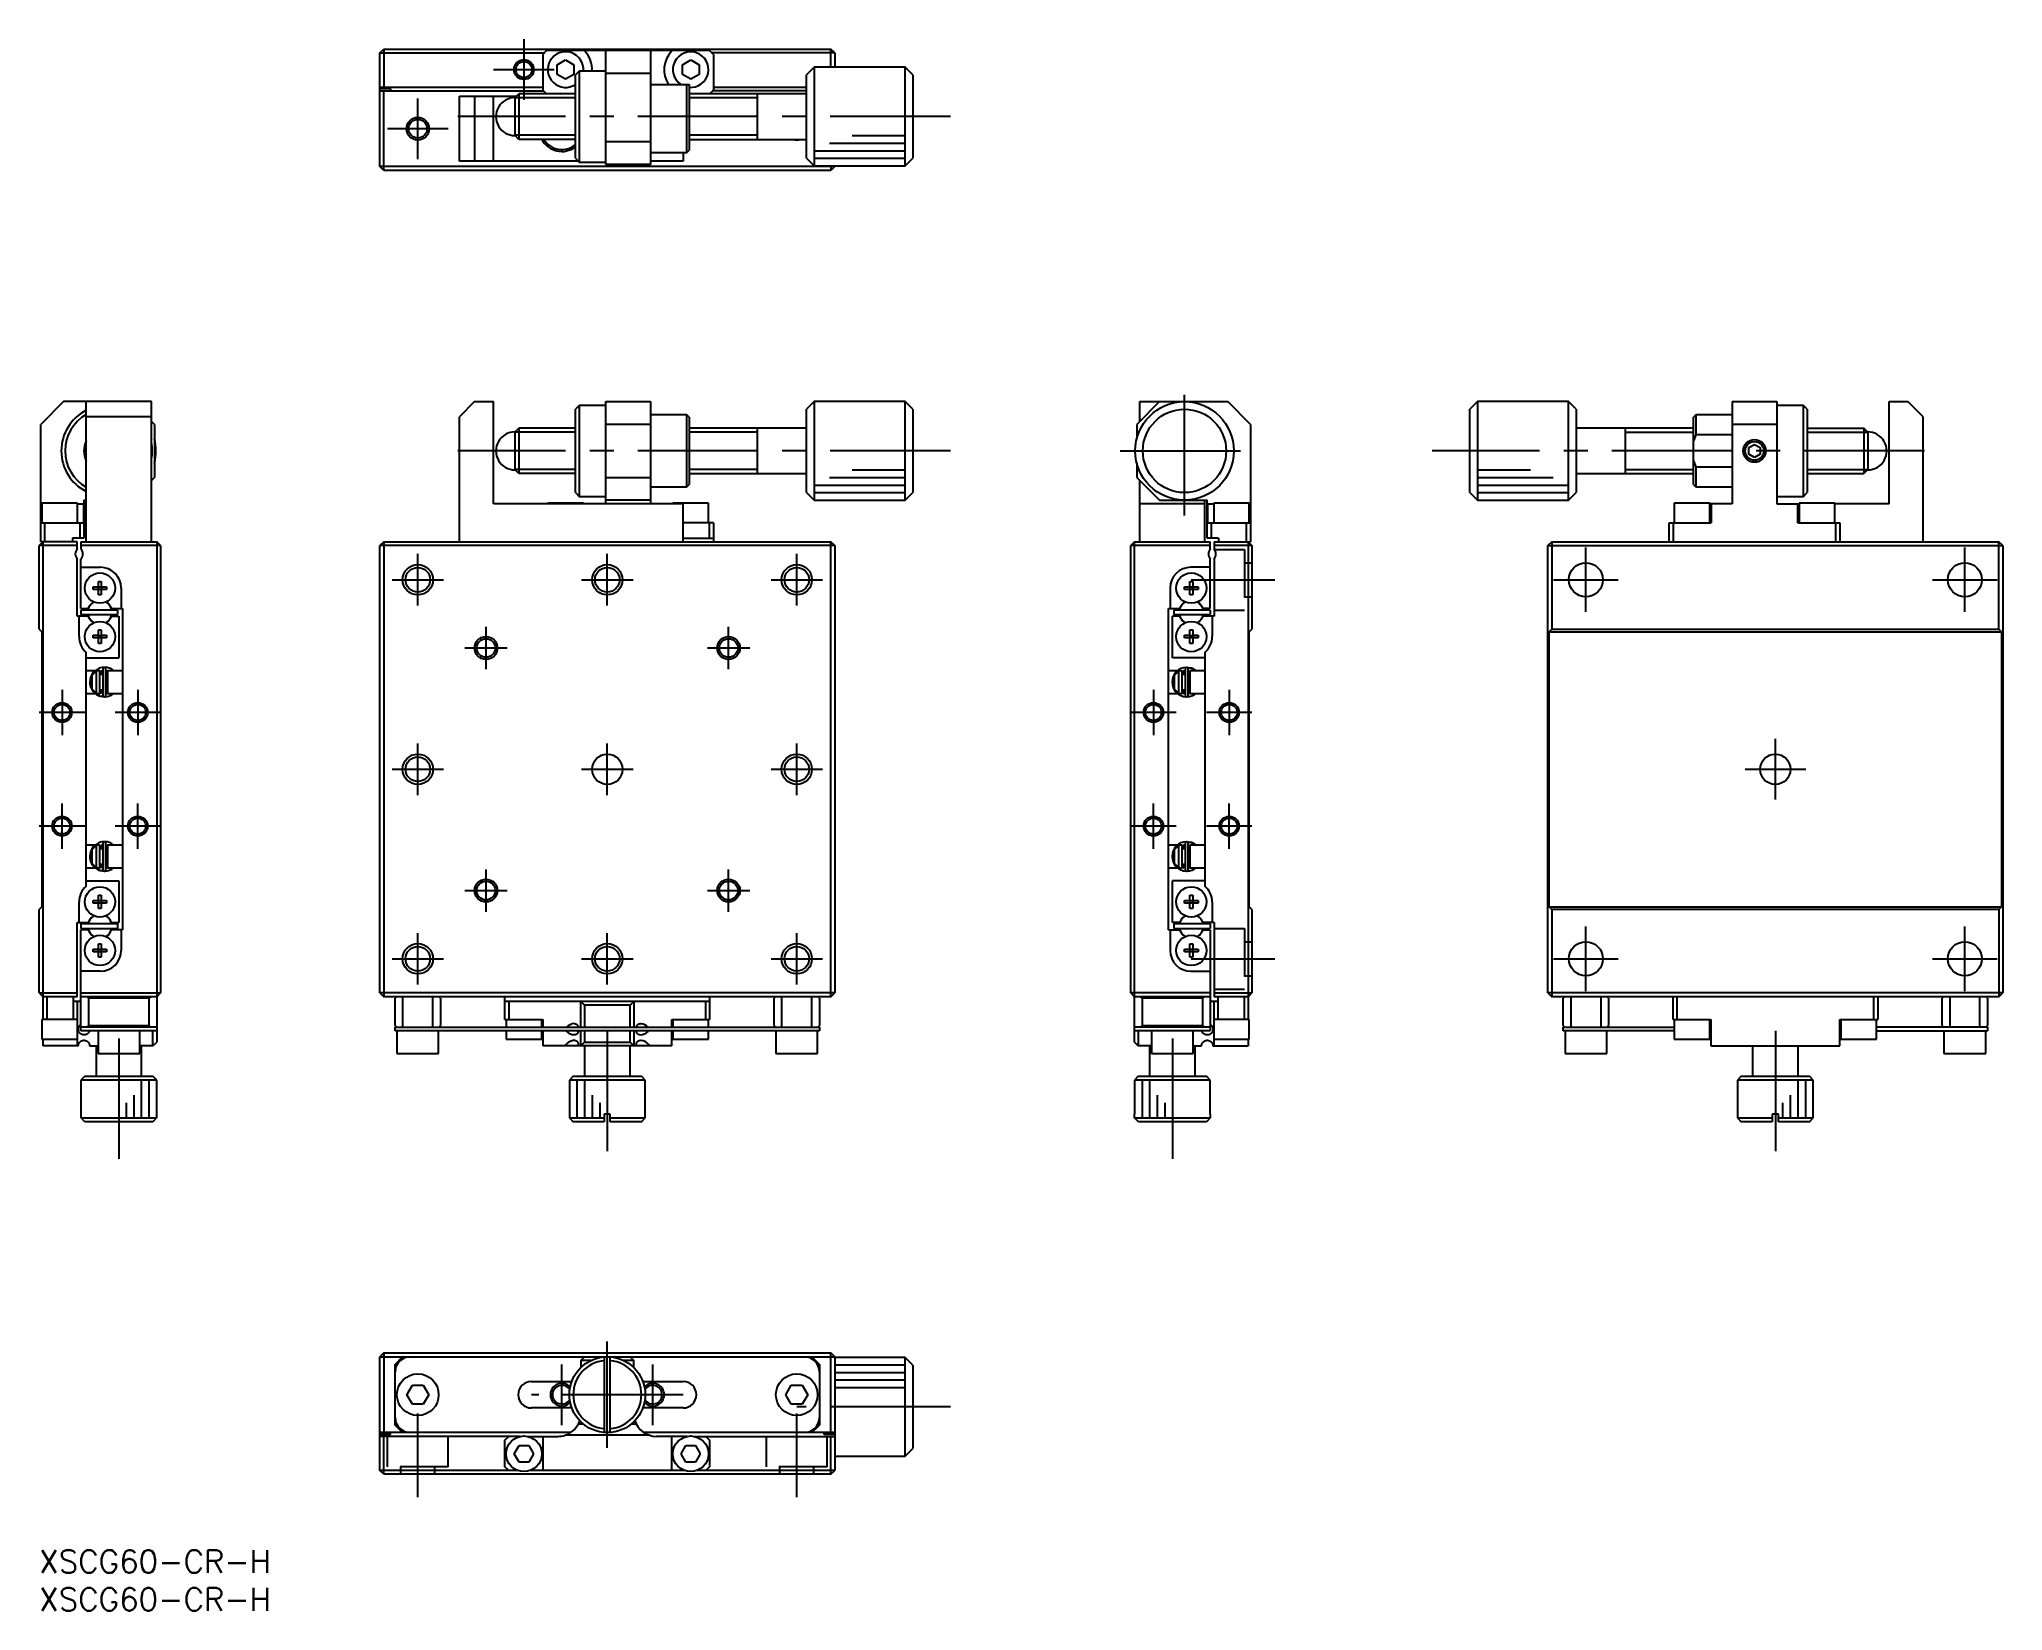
# Model space of a CAD drawing. Extents: x 0 to 259, y -8 to 199.
import ezdxf

# ---------------------------------------------------------------- set-up
doc = ezdxf.new("R2010")
doc.units = 0
doc.header["$LTSCALE"] = 0.5
doc.linetypes.add('CENTER', pattern=[50.8, 31.75, -6.35, 6.35, -6.35])
doc.linetypes.add('DASHED', pattern=[19.05, 12.7, -6.35])
for name, color, linetype in [('MSM_CENTER', 1, 'CENTER'), ('MSM_CONTINUOUS', 7, 'CONTINUOUS'), ('MSM_DASHED', 4, 'DASHED'), ('MSM_NARROW', 5, 'CONTINUOUS'), ('MSM_PART_NUMBER', 7, 'CONTINUOUS')]:
    doc.layers.add(name, color=color, linetype=linetype)
doc.styles.get("Standard").update_dxf_attribs({"font": 'txt.shx', "height": 3, "bigfont": 'bigfont.shx'})

# ---------------------------------------------------------------- blocks, each defined once
blk = doc.blocks.new('*U2')
at = {"layer": 'MSM_PART_NUMBER'}
blk.add_text('XSCG60-CR-H', height=3, dxfattribs=at).set_placement((0, -3))
blk = doc.blocks.new('*U3')
at = {"layer": 'MSM_PART_NUMBER'}
blk.add_text('XSCG60-CR-H', height=3, dxfattribs=at).set_placement((0, -8))

msp = doc.modelspace()

# ---------------------------------------------------------------- linework, layer by layer
at = {"layer": 'MSM_CENTER'}
for p, q in [((63.944929, 199.299999), (63.944929, 191.300001)), ((59.94493, 195.300001), (67.944929, 195.300001)), ((49.944929, 183.500001), (49.944929, 191.499999)), ((53.944928, 187.499999), (45.944929, 187.499999)), ((120.244929, 189.1), (55.244929, 189.1)), ((151.1, 136.5), (151.1, 153.5)), ((120.244929, 145), (55.244929, 145)), ((142.6, 145), (159.6, 145)), ((248.755071, 145), (183.755071, 145)), ((204.055071, 123.75), (204.055071, 132.25)), ((254.055071, 123.75), (254.055071, 132.25)), ((49.944929, 124.6), (49.944929, 131.4)), ((74.944929, 124.6), (74.944929, 131.4)), ((99.944929, 124.6), (99.944929, 131.4)), ((46.544929, 128), (53.344929, 128)), ((71.544929, 128), (78.344929, 128)), ((96.544929, 128), (103.344929, 128)), ((152, 128), (163, 128)), ((199.805071, 128), (208.305071, 128)), ((249.805071, 128), (258.305071, 128)), ((58.944929, 116.2), (58.944929, 121.8)), ((90.944929, 116.2), (90.944929, 121.8)), ((56.144929, 119), (61.744929, 119)), ((88.144929, 119), (93.744929, 119)), ((3, 113.500001), (3, 107.499999)), ((13, 113.500001), (13, 107.499999)), ((147, 113.500001), (147, 107.499999)), ((157, 113.500001), (157, 107.499999)), ((6.000002, 110.5), (-0.000001, 110.5)), ((16.000002, 110.5), (9.999999, 110.5)), ((150.000002, 110.5), (143.999999, 110.5)), ((160.000002, 110.5), (153.999999, 110.5)), ((49.944929, 99.6), (49.944929, 106.4)), ((74.944929, 99.6), (74.944929, 106.4)), ((99.944929, 99.6), (99.944929, 106.4)), ((229.055071, 99), (229.055071, 107)), ((46.544929, 103), (53.344929, 103)), ((71.544929, 103), (78.344929, 103)), ((96.544929, 103), (103.344929, 103)), ((225.055071, 103), (233.055071, 103)), ((3, 92.499999), (3, 98.500001)), ((13, 92.499999), (13, 98.500001)), ((147, 92.499999), (147, 98.500001)), ((157, 92.499999), (157, 98.500001)), ((6.000002, 95.5), (-0.000001, 95.5)), ((16.000002, 95.5), (9.999999, 95.5)), ((150.000002, 95.5), (143.999999, 95.5)), ((160.000002, 95.5), (153.999999, 95.5)), ((58.944929, 84.2), (58.944929, 89.8)), ((90.944929, 84.2), (90.944929, 89.8)), ((56.144929, 87), (61.744929, 87)), ((88.144929, 87), (93.744929, 87)), ((49.944929, 74.6), (49.944929, 81.4)), ((74.944929, 74.6), (74.944929, 81.4)), ((99.944929, 74.6), (99.944929, 81.4)), ((204.055071, 73.75), (204.055071, 82.25)), ((254.055071, 73.75), (254.055071, 82.25)), ((46.544929, 78), (53.344929, 78)), ((71.544929, 78), (78.344929, 78)), ((96.544929, 78), (103.344929, 78)), ((152, 78), (163, 78)), ((199.805071, 78), (208.305071, 78)), ((249.805071, 78), (258.305071, 78)), ((10.5, 67.5), (10.5, 51.5)), ((74.944929, 68.5), (74.944929, 51.5)), ((149.5, 67.5), (149.5, 51.5)), ((229.055071, 68.5), (229.055071, 51.5)), ((74.944929, 13.5), (74.944929, 27.5)), ((68.94493, 16.500001), (68.94493, 24.5)), ((80.94493, 16.500001), (80.94493, 24.5)), ((84.944928, 20.5), (64.94493, 20.5)), ((120.244929, 18.9), (99.944929, 18.9)), ((49.944929, 7), (49.944929, 18)), ((99.944929, 7), (99.944929, 18))]:
    msp.add_line(p, q, dxfattribs=at)
at = {"layer": 'MSM_CONTINUOUS'}
for p, q in [((44.944929, 197.5), (45.444929, 198)), ((44.944929, 182.5), (44.944929, 197.5)), ((44.944929, 197.5), (66.644929, 197.5)), ((45.444929, 198), (45.444929, 193)), ((45.444929, 198), (104.444929, 198)), ((66.944929, 197.8), (66.444929, 197.3)), ((66.444929, 197.3), (66.444929, 192.6)), ((88.444929, 197.8), (66.944929, 197.8)), ((71.992457, 197.8), (71.963085, 197.730821)), ((74.744929, 182.8), (74.744929, 197.8)), ((80.644929, 197.8), (80.644929, 182.8)), ((83.426774, 197.730821), (83.397402, 197.8)), ((88.944929, 197.3), (88.444929, 197.8)), ((104.944929, 197.5), (88.744929, 197.5)), ((88.944929, 197.3), (88.944929, 192.6)), ((104.444929, 195.6), (104.444929, 198)), ((104.944929, 197.5), (104.444929, 198)), ((104.944929, 197.5), (104.944929, 195.6)), ((68.344929, 195.935085), (69.444929, 196.570171)), ((68.344929, 194.664915), (68.344929, 195.935085)), ((69.444929, 194.029829), (68.344929, 194.664915)), ((69.444929, 196.570171), (70.544929, 195.935085)), ((70.544929, 194.664915), (69.444929, 194.029829)), ((70.544929, 195.935085), (70.544929, 194.664915)), ((71.244929, 195.1), (70.744929, 194.6)), ((70.744929, 183.6), (70.744929, 194.6)), ((71.244929, 195.1), (71.244929, 183.1)), ((74.744929, 195.1), (71.244929, 195.1)), ((80.644929, 194.8), (74.744929, 194.8)), ((84.844929, 195.935085), (85.944929, 196.570171)), ((84.844929, 194.664915), (84.844929, 195.935085)), ((85.944929, 194.029829), (84.844929, 194.664915)), ((85.944929, 196.570171), (87.044929, 195.935085)), ((87.044929, 194.664915), (85.944929, 194.029829)), ((87.044929, 195.935085), (87.044929, 194.664915)), ((102.244929, 195.6), (101.244929, 194.6)), ((101.244929, 183.6), (101.244929, 194.6)), ((102.244929, 195.6), (102.244929, 182.6)), ((114.244929, 195.6), (102.244929, 195.6)), ((114.244929, 182.6), (114.244929, 195.6)), ((115.244929, 194.6), (114.244929, 195.6)), ((115.244929, 194.6), (115.244929, 183.6)), ((44.944929, 193), (66.444929, 193)), ((46.344929, 192.75), (44.944929, 192.75)), ((44.944929, 192.5), (66.544929, 192.5)), ((45.444929, 182), (45.444929, 192.5)), ((46.344929, 192.75), (46.344929, 192.5)), ((55.444929, 183.2), (55.444929, 191.8)), ((55.444929, 191.8), (62.986429, 191.8)), ((57.444929, 191.8), (57.444929, 183.2)), ((59.944929, 183.2), (59.944929, 191.8)), ((62.744929, 191.5585), (63.286429, 192.1)), ((63.286429, 192.1), (63.286429, 186.1)), ((70.74493, 192.1), (63.286429, 192.1)), ((66.444929, 192.6), (66.944929, 192.1)), ((80.644929, 193.35), (85.744929, 193.35)), ((85.444929, 184.35), (85.444929, 193.35)), ((85.744929, 193.35), (85.744929, 184.65)), ((101.244929, 192.1), (85.744929, 192.1)), ((88.444929, 192.1), (88.944929, 192.6)), ((101.244929, 192.5), (88.844929, 192.5)), ((88.944929, 193), (101.244929, 193)), ((94.744929, 186.099995), (94.744929, 192.100005)), ((62.744929, 191.5585), (62.744929, 186.6415)), ((63.286429, 186.1), (62.744929, 186.6415)), ((70.74493, 186.1), (63.286429, 186.1)), ((74.744929, 185.8), (80.644929, 185.8)), ((80.644929, 184.35), (85.444929, 184.35)), ((84.944929, 184.35), (84.944929, 183.2)), ((85.444929, 184.35), (85.744929, 184.65)), ((85.744929, 186.1), (101.244929, 186.1)), ((104.944929, 182.5), (44.944929, 182.5)), ((45.444929, 182), (44.944929, 182.5)), ((104.444929, 182), (45.444929, 182)), ((71.144929, 183.2), (55.444929, 183.2)), ((70.744929, 183.6), (71.244929, 183.1)), ((71.244929, 183.1), (74.744929, 183.1)), ((80.644929, 182.8), (74.744929, 182.8)), ((84.944929, 183.2), (80.644929, 183.2)), ((101.244929, 183.6), (102.244929, 182.6)), ((102.244929, 182.6), (114.244929, 182.6)), ((104.444929, 182.6), (104.444929, 182)), ((104.944929, 182.5), (104.444929, 182)), ((104.944929, 182.6), (104.944929, 182.5)), ((114.244929, 182.6), (115.244929, 183.6)), ((3.2, 151.5), (0.2, 148.5)), ((14.8, 151.5), (3.2, 151.5)), ((6.2, 133), (6.2, 151.5)), ((14.8, 133), (14.8, 151.5)), ((57.444929, 151.5), (55.444929, 149.5)), ((57.444929, 151.5), (59.944929, 151.5)), ((59.944929, 138), (59.944929, 151.5)), ((71.244929, 151), (70.744929, 150.5)), ((70.744929, 139.5), (70.744929, 150.5)), ((71.244929, 151), (71.244929, 139)), ((74.744929, 151), (71.244929, 151)), ((74.744929, 151.5), (80.644929, 151.5)), ((74.744929, 138), (74.744929, 151.5)), ((80.644929, 151.5), (80.644929, 138)), ((102.244929, 151.5), (101.244929, 150.5)), ((101.244929, 139.5), (101.244929, 150.5)), ((102.244929, 151.5), (102.244929, 138.5)), ((114.244929, 151.5), (102.244929, 151.5)), ((114.244929, 138.5), (114.244929, 151.5)), ((115.244929, 150.5), (114.244929, 151.5)), ((115.244929, 150.5), (115.244929, 139.5)), ((147.8, 151.5), (144.8, 148.5)), ((145.2, 151.5), (156.8, 151.5)), ((145.2, 148.9), (145.2, 151.5)), ((159.8, 148.5), (156.8, 151.5)), ((189.755071, 151.5), (188.755071, 150.5)), ((188.755071, 139.5), (188.755071, 150.5)), ((189.755071, 151.5), (189.755071, 138.5)), ((201.755071, 151.5), (189.755071, 151.5)), ((201.755071, 138.5), (201.755071, 151.5)), ((202.755071, 150.5), (201.755071, 151.5)), ((202.755071, 150.5), (202.755071, 139.5)), ((223.355071, 151.5), (223.355071, 138)), ((223.355071, 151.5), (229.255071, 151.5)), ((229.255071, 151.5), (229.255071, 138)), ((232.755071, 151), (229.255071, 151)), ((232.755071, 139), (232.755071, 151)), ((233.255071, 150.5), (232.755071, 151)), ((233.255071, 150.5), (233.255071, 139.5)), ((244.055071, 138), (244.055071, 151.5)), ((244.055071, 151.5), (246.555071, 151.5)), ((248.555071, 149.5), (246.555071, 151.5)), ((0.2, 133), (0.2, 148.5)), ((14.8, 149.5), (6.2, 149.5)), ((15.2, 148.5), (14.8, 148.9)), ((15.2, 148.5), (15.2, 141.5)), ((55.444929, 133), (55.444929, 149.5)), ((62.744929, 147.4585), (63.286429, 148)), ((63.286429, 148), (63.286429, 142)), ((70.74493, 148), (63.286429, 148)), ((80.644929, 148.5), (74.744929, 148.5)), ((85.444929, 149.75), (80.644929, 149.75)), ((85.444929, 140.25), (85.444929, 149.75)), ((85.744929, 149.45), (85.444929, 149.75)), ((85.744929, 149.45), (85.744929, 140.55)), ((101.244929, 148), (85.744949, 148)), ((94.744929, 141.999995), (94.744929, 148.000005)), ((144.8, 148.5), (144.8, 146.6)), ((159.8, 148.5), (159.8, 133)), ((218.255051, 148), (202.755071, 148)), ((209.255071, 148.000005), (209.255071, 141.999995)), ((218.555071, 149.75), (218.255071, 149.45)), ((218.255071, 140.55), (218.255071, 149.45)), ((218.555071, 149.75), (218.555071, 147.12132)), ((223.355071, 149.75), (218.555071, 149.75)), ((229.255071, 148.5), (223.355071, 148.5)), ((233.25507, 148), (240.713571, 148)), ((240.713571, 148), (240.713571, 142)), ((241.255071, 147.4585), (240.713571, 148)), ((248.555071, 133), (248.555071, 149.5)), ((62.744929, 147.4585), (62.744929, 142.5415)), ((218.555071, 147.12132), (218.255071, 146.319091)), ((223.355071, 147.12132), (218.555071, 147.12132)), ((225.555071, 145.433013), (226.305071, 145.866025)), ((225.555071, 144.566987), (225.555071, 145.433013)), ((226.305071, 145.866025), (227.055071, 145.433013)), ((227.055071, 145.433013), (227.055071, 144.566987)), ((241.255071, 147.4585), (241.255071, 142.5415)), ((63.286429, 142), (62.744929, 142.5415)), ((144.8, 143.4), (144.8, 141.5)), ((218.255071, 143.680909), (218.555071, 142.87868)), ((218.555071, 142.87868), (218.555071, 140.25)), ((218.555071, 142.87868), (223.355071, 142.87868)), ((226.305071, 144.133975), (225.555071, 144.566987)), ((227.055071, 144.566987), (226.305071, 144.133975)), ((240.713571, 142), (241.255071, 142.5415)), ((14.8, 141.1), (15.2, 141.5)), ((70.74493, 142), (63.286429, 142)), ((74.744929, 141.5), (80.644929, 141.5)), ((80.644929, 140.25), (85.444929, 140.25)), ((85.444929, 140.25), (85.744929, 140.55)), ((85.744949, 142), (101.244929, 142)), ((144.8, 141.5), (147.8, 138.5)), ((145.2, 133), (145.2, 141.1)), ((202.755071, 142), (218.255051, 142)), ((218.255071, 140.55), (218.555071, 140.25)), ((218.555071, 140.25), (223.355071, 140.25)), ((233.25507, 142), (240.713571, 142)), ((0.2, 138), (0.35, 138)), ((0.269179, 138), (0.269179, 135.5)), ((5.05, 138.1), (0.35, 138.1)), ((0.35, 138.1), (0.35, 135.5)), ((5.05, 135.5), (5.05, 138.1)), ((5.05, 138), (5.9, 138)), ((5.859736, 135.5), (5.859736, 138)), ((5.9, 138.5), (5.9, 133.5)), ((5.9, 138.5), (6.2, 138.5)), ((84.944929, 138), (59.944929, 138)), ((71.794929, 138.1), (67.094929, 138.1)), ((67.094929, 138.1), (67.094929, 138)), ((70.744929, 139.5), (71.244929, 139)), ((71.244929, 139), (74.744929, 139)), ((71.794929, 138), (71.794929, 138.1)), ((80.644929, 138.5), (74.744929, 138.5)), ((88.294929, 138.1), (83.594929, 138.1)), ((83.594929, 138.1), (83.594929, 138)), ((84.944929, 133), (84.944929, 138)), ((88.294929, 135.5), (88.294929, 138.1)), ((101.244929, 139.5), (102.244929, 138.5)), ((102.244929, 138.5), (114.244929, 138.5)), ((114.244929, 138.5), (115.244929, 139.5)), ((153.8, 138), (145.2, 138)), ((147.8, 138.5), (154.1, 138.5)), ((153.8, 133), (153.8, 138.5)), ((154.1, 133.5), (154.1, 138.5)), ((154.1, 138), (154.95, 138)), ((154.140264, 138), (154.140264, 135.5)), ((159.65, 138.1), (154.95, 138.1)), ((154.95, 138.1), (154.95, 135.5)), ((159.65, 135.5), (159.65, 138.1)), ((159.8, 138), (159.65, 138)), ((159.730821, 135.5), (159.730821, 138)), ((188.755071, 139.5), (189.755071, 138.5)), ((189.755071, 138.5), (201.755071, 138.5)), ((201.755071, 138.5), (202.755071, 139.5)), ((220.405071, 138.1), (215.705071, 138.1)), ((215.705071, 138.1), (215.705071, 135.5)), ((220.405071, 135.5), (220.405071, 138.1)), ((223.355071, 138), (220.405071, 138)), ((220.573226, 135.5), (220.573226, 138)), ((220.602598, 138), (220.602598, 135.5)), ((229.255071, 139), (232.755071, 139)), ((229.255071, 138), (232.205071, 138)), ((232.007543, 135.5), (232.007543, 138)), ((232.036915, 138), (232.036915, 135.5)), ((236.905071, 138.1), (232.205071, 138.1)), ((232.205071, 138.1), (232.205071, 135.5)), ((232.755071, 139), (233.255071, 139.5)), ((236.905071, 135.5), (236.905071, 138.1)), ((244.055071, 138), (236.905071, 138)), ((0.2, 135.5), (5.9, 135.5)), ((0.7, 135.5), (0.7, 133)), ((5.4, 133.5), (5.4, 135.5)), ((88.944929, 135.5), (84.944929, 135.5)), ((88.444929, 133.5), (88.444929, 135.5)), ((88.944929, 135.5), (88.944929, 133)), ((154.1, 135.5), (159.8, 135.5)), ((154.6, 135.5), (154.6, 133.5)), ((159.3, 133), (159.3, 135.5)), ((215.055071, 133), (215.055071, 135.5)), ((215.055071, 135.5), (220.602598, 135.5)), ((215.555071, 135.5), (215.555071, 133)), ((232.007543, 135.5), (237.555071, 135.5)), ((237.055071, 133), (237.055071, 135.5)), ((237.555071, 135.5), (237.555071, 133)), ((0.5, 133), (0, 132.5)), ((5, 132.5), (0, 132.5)), ((0, 121.5), (0, 132.5)), ((5, 133), (0.2, 133)), ((0.5, 70), (0.5, 133)), ((4.4, 133.5), (4.4, 133)), ((5.9, 133.5), (4.4, 133.5)), ((5, 132.061438), (5, 133)), ((5.5, 133), (5.5, 132.061438)), ((5.5, 133), (15.5, 133)), ((16, 132.5), (5.5, 132.5)), ((15.5, 133), (15.5, 67)), ((16, 132.5), (15.5, 133)), ((16, 132.5), (16, 73.5)), ((45.444929, 133), (44.944929, 132.5)), ((44.944929, 73.5), (44.944929, 132.5)), ((104.944929, 132.5), (44.944929, 132.5)), ((45.444929, 133), (45.444929, 73)), ((45.444929, 133), (104.444929, 133)), ((84.944929, 133.5), (88.944929, 133.5)), ((104.444929, 73), (104.444929, 133)), ((104.944929, 132.5), (104.444929, 133)), ((104.944929, 132.5), (104.944929, 73.5)), ((144.5, 133), (144, 132.5)), ((154.5, 132.5), (144, 132.5)), ((144, 73.5), (144, 132.5)), ((144.5, 67), (144.5, 133)), ((144.5, 133), (154.5, 133)), ((155.6, 133.5), (154.1, 133.5)), ((154.5, 132.061438), (154.5, 133)), ((155, 133), (155, 132.061438)), ((155, 133), (159.8, 133)), ((160, 132.5), (155, 132.5)), ((155.6, 133.5), (155.6, 133)), ((159.5, 133), (159.5, 70)), ((159.5, 133), (160, 132.5)), ((160, 132.5), (160, 121.5)), ((199.555071, 133), (199.055071, 132.5)), ((199.055071, 73.5), (199.055071, 132.5)), ((199.055071, 132.5), (259.055071, 132.5)), ((199.555071, 133), (199.555071, 121.5)), ((199.555071, 133), (258.555071, 133)), ((258.555071, 121.5), (258.555071, 133)), ((259.055071, 132.5), (258.555071, 133)), ((259.055071, 132.5), (259.055071, 73.5)), ((5, 123.2), (5, 130.738562)), ((5.5, 124.2), (5.5, 130.738562)), ((5.5, 129.65), (8.05, 129.65)), ((154.5, 129.65), (151.95, 129.65)), ((154.5, 124.2), (154.5, 130.738562)), ((155, 130.738562), (155, 123.2)), ((7.113639, 127.08), (7.82, 127.08)), ((7.113639, 126.72), (7.113639, 127.08)), ((7.82, 127.786361), (8.18, 127.786361)), ((7.82, 127.08), (7.82, 127.786361)), ((7.830372, 127.069628), (7.82, 127.08)), ((7.830372, 127.069628), (8.169628, 127.069628)), ((7.830372, 126.730372), (7.830372, 127.069628)), ((8.169628, 127.069628), (8.18, 127.08)), ((8.169628, 127.069628), (8.169628, 126.730372)), ((8.18, 127.786361), (8.18, 127.08)), ((8.18, 127.08), (8.886361, 127.08)), ((8.886361, 127.08), (8.886361, 126.72)), ((151.113639, 126.72), (151.113639, 127.08)), ((151.113639, 127.08), (151.82, 127.08)), ((151.82, 127.786361), (152.18, 127.786361)), ((151.82, 127.08), (151.82, 127.786361)), ((151.830372, 127.069628), (151.82, 127.08)), ((151.830372, 126.730372), (151.830372, 127.069628)), ((151.830372, 127.069628), (152.169628, 127.069628)), ((152.169628, 127.069628), (152.18, 127.08)), ((152.169628, 127.069628), (152.169628, 126.730372)), ((152.18, 127.786361), (152.18, 127.08)), ((152.18, 127.08), (152.886361, 127.08)), ((152.886361, 127.08), (152.886361, 126.72)), ((6.449194, 124.2), (6.59936, 124.460095)), ((7.82, 126.72), (7.113639, 126.72)), ((7.830372, 126.730372), (7.82, 126.72)), ((7.82, 126.013639), (7.82, 126.72)), ((8.18, 126.013639), (7.82, 126.013639)), ((8.169628, 126.730372), (7.830372, 126.730372)), ((8.169628, 126.730372), (8.18, 126.72)), ((8.18, 126.72), (8.18, 126.013639)), ((8.886361, 126.72), (8.18, 126.72)), ((9.40064, 124.460095), (9.550806, 124.2)), ((10.8, 126.9), (10.8, 124.2)), ((149.2, 126.9), (149.2, 124.2)), ((150.449194, 124.2), (150.59936, 124.460095)), ((151.82, 126.72), (151.113639, 126.72)), ((151.830372, 126.730372), (151.82, 126.72)), ((151.82, 126.013639), (151.82, 126.72)), ((152.18, 126.013639), (151.82, 126.013639)), ((152.169628, 126.730372), (151.830372, 126.730372)), ((152.169628, 126.730372), (152.18, 126.72)), ((152.18, 126.72), (152.18, 126.013639)), ((152.886361, 126.72), (152.18, 126.72)), ((153.40064, 124.460095), (153.550806, 124.2)), ((6.449194, 123.2), (5, 123.2)), ((5.25, 120.5), (5.25, 123.2)), ((5.5, 124.2), (6.449194, 124.2)), ((10.3, 124), (5.5, 124)), ((5.5, 124), (5.5, 123.4)), ((5.5, 123.4), (10.3, 123.4)), ((6.59936, 122.939905), (6.449194, 123.2)), ((9.550806, 123.2), (9.40064, 122.939905)), ((9.550806, 124.2), (11, 124.2)), ((9.550806, 123.2), (10.5, 123.2)), ((10.3, 124), (10.3, 123.4)), ((10.5, 123.2), (10.5, 117.7)), ((11, 124.2), (11, 81.8)), ((149, 124.2), (150.449194, 124.2)), ((149, 81.8), (149, 124.2)), ((149.5, 117.7), (149.5, 123.2)), ((150.449194, 123.2), (149.5, 123.2)), ((149.7, 124), (149.7, 123.4)), ((154.5, 124), (149.7, 124)), ((149.7, 123.4), (154.5, 123.4)), ((150.449194, 123.2), (150.59936, 122.939905)), ((153.40064, 122.939905), (153.550806, 123.2)), ((154.5, 124.2), (153.550806, 124.2)), ((155, 123.2), (153.550806, 123.2)), ((154.5, 124), (154.5, 123.4)), ((154.75, 123.2), (154.75, 120.5)), ((0, 121.5), (0.35, 121.15)), ((0.35, 121.15), (0.35, 84.85)), ((7.113639, 120.32), (7.113639, 120.68)), ((7.113639, 120.68), (7.82, 120.68)), ((7.82, 120.32), (7.113639, 120.32)), ((7.82, 121.386361), (8.18, 121.386361)), ((7.82, 120.68), (7.82, 121.386361)), ((7.830372, 120.669628), (7.82, 120.68)), ((7.830372, 120.330372), (7.82, 120.32)), ((7.82, 119.613639), (7.82, 120.32)), ((8.18, 119.613639), (7.82, 119.613639)), ((7.830372, 120.669628), (8.169628, 120.669628)), ((7.830372, 120.330372), (7.830372, 120.669628)), ((8.169628, 120.330372), (7.830372, 120.330372)), ((8.169628, 120.669628), (8.18, 120.68)), ((8.169628, 120.669628), (8.169628, 120.330372)), ((8.169628, 120.330372), (8.18, 120.32)), ((8.18, 121.386361), (8.18, 120.68)), ((8.18, 120.68), (8.886361, 120.68)), ((8.18, 120.32), (8.18, 119.613639)), ((8.886361, 120.32), (8.18, 120.32)), ((8.886361, 120.68), (8.886361, 120.32)), ((151.113639, 120.32), (151.113639, 120.68)), ((151.113639, 120.68), (151.82, 120.68)), ((151.82, 120.32), (151.113639, 120.32)), ((151.82, 121.386361), (152.18, 121.386361)), ((151.82, 120.68), (151.82, 121.386361)), ((151.830372, 120.669628), (151.82, 120.68)), ((151.830372, 120.330372), (151.82, 120.32)), ((151.82, 119.613639), (151.82, 120.32)), ((152.18, 119.613639), (151.82, 119.613639)), ((151.830372, 120.669628), (152.169628, 120.669628)), ((151.830372, 120.330372), (151.830372, 120.669628)), ((152.169628, 120.330372), (151.830372, 120.330372)), ((152.169628, 120.669628), (152.18, 120.68)), ((152.169628, 120.669628), (152.169628, 120.330372)), ((152.169628, 120.330372), (152.18, 120.32)), ((152.18, 121.386361), (152.18, 120.68)), ((152.18, 120.68), (152.886361, 120.68)), ((152.18, 120.32), (152.18, 119.613639)), ((152.886361, 120.32), (152.18, 120.32)), ((152.886361, 120.68), (152.886361, 120.32)), ((159.65, 121.15), (160, 121.5)), ((159.65, 84.85), (159.65, 121.15)), ((199.205071, 121.15), (199.555071, 121.5)), ((199.205071, 84.85), (199.205071, 121.15)), ((199.205071, 121.15), (258.905071, 121.15)), ((199.555071, 121.5), (258.555071, 121.5)), ((258.555071, 121.5), (258.905071, 121.15)), ((258.905071, 121.15), (258.905071, 84.85)), ((6.2, 87.579062), (6.2, 118.420938)), ((6.2, 117.7), (10.5, 117.7)), ((153.8, 117.7), (149.5, 117.7)), ((153.8, 118.420938), (153.8, 87.579062)), ((7.363755, 116), (6.2, 116)), ((7, 115.416515), (7.5, 115.945683)), ((7, 113.583485), (7, 115.416515)), ((7.5, 116), (7.5, 113)), ((8, 116), (7.5, 116)), ((7.835914, 116.287581), (7.817922, 116.279781)), ((7.830161, 116.284219), (7.826812, 116.283663)), ((7.892355, 116.309821), (7.835469, 116.28844)), ((7.988705, 115.929805), (8.003249, 115.935571)), ((7.999842, 115.93521), (8.404957, 116.043689)), ((8, 113), (8, 116)), ((8.405, 115.5), (8, 115.5)), ((8.003249, 115.935571), (8.017511, 115.940387)), ((8.017511, 115.940387), (8.032003, 115.944472)), ((8.032003, 115.944472), (8.04669, 115.947816)), ((8.04669, 115.947816), (8.061532, 115.950406)), ((8.061532, 115.950406), (8.07649, 115.952236)), ((8.07649, 115.952236), (8.091526, 115.9533)), ((8.091526, 115.9533), (8.1066, 115.953595)), ((8.1066, 115.953595), (8.121672, 115.953118)), ((8.121672, 115.953118), (8.136702, 115.951872)), ((8.136702, 115.951872), (8.15165, 115.949859)), ((8.15165, 115.949859), (8.166477, 115.947085)), ((8.166477, 115.947085), (8.181143, 115.943559)), ((8.181143, 115.943559), (8.19561, 115.939291)), ((8.19561, 115.939291), (8.209841, 115.934293)), ((8.2, 115.5), (8.2, 115.938184)), ((8.209841, 115.934293), (8.223799, 115.92858)), ((8.223799, 115.92858), (8.237448, 115.922167)), ((8.237448, 115.922167), (8.250754, 115.915074)), ((8.250754, 115.915074), (8.263683, 115.90732)), ((8.263683, 115.90732), (8.276203, 115.898926)), ((8.276203, 115.898926), (8.288284, 115.889917)), ((8.288284, 115.889917), (8.299897, 115.880316)), ((8.299897, 115.880316), (8.311014, 115.870149)), ((8.311014, 115.870149), (8.321609, 115.859444)), ((8.321609, 115.859444), (8.331657, 115.848229)), ((8.331657, 115.848229), (8.341136, 115.836532)), ((8.341136, 115.836532), (8.350023, 115.824383)), ((8.350023, 115.824383), (8.3583, 115.811814)), ((8.3583, 115.811814), (8.365948, 115.798857)), ((8.365948, 115.798857), (8.37295, 115.785542)), ((8.37295, 115.785542), (8.379291, 115.771903)), ((8.379291, 115.771903), (8.384957, 115.757974)), ((8.384957, 115.757974), (8.389937, 115.743787)), ((8.389937, 115.743787), (8.39422, 115.729378)), ((8.39422, 115.729378), (8.397798, 115.714779)), ((8.397798, 115.714779), (8.400662, 115.700027)), ((8.400662, 115.700027), (8.402807, 115.685156)), ((8.402807, 115.685156), (8.404229, 115.6702)), ((8.404229, 115.6702), (8.404924, 115.655196)), ((8.404924, 115.655196), (8.405, 115.648501)), ((8.405, 116.25), (8.405, 112.75)), ((8.795, 112.75), (8.795, 116.25)), ((9, 115.5), (8.795, 115.5)), ((8.795056, 116.043366), (9.000246, 116.003369)), ((9, 116), (9, 113)), ((11, 116), (9, 116)), ((9.000246, 116.003369), (9.012433, 116.000086)), ((150.163431, 116), (149, 116)), ((149.8, 115.4201), (150.3, 115.949247)), ((149.8, 113.5799), (149.8, 115.4201)), ((150.163941, 116), (150.163826, 116)), ((150.3, 116), (150.3, 113)), ((150.8, 116), (150.3, 116)), ((150.799845, 115.93522), (151.204977, 116.043682)), ((150.8, 113), (150.8, 116)), ((151.205, 115.5), (150.8, 115.5)), ((150.988643, 116), (150.988328, 116)), ((150.988957, 116), (150.98885, 116)), ((150.989517, 116), (150.989081, 116)), ((151, 116), (150.989601, 116)), ((151, 115.5), (151, 116)), ((151.205, 116.25), (151.205, 112.75)), ((152.115052, 116.307695), (151.427589, 116.443656)), ((151.601111, 116.277317), (151.593453, 116.273625)), ((151.595, 112.75), (151.595, 116.25)), ((151.595, 115.648501), (151.595334, 115.662726)), ((151.8, 115.5), (151.595, 115.5)), ((151.595334, 115.662726), (151.596394, 115.677706)), ((151.596394, 115.677706), (151.598177, 115.692615)), ((151.598177, 115.692615), (151.600681, 115.707419)), ((151.600681, 115.707419), (151.603898, 115.722082)), ((151.632458, 116.291245), (151.601111, 116.277317)), ((151.603898, 115.722082), (151.607822, 115.73657)), ((151.607822, 115.73657), (151.612445, 115.75085)), ((151.612445, 115.75085), (151.617756, 115.764887)), ((151.617756, 115.764887), (151.623743, 115.778647)), ((151.623743, 115.778647), (151.630394, 115.792099)), ((151.630394, 115.792099), (151.637694, 115.805209)), ((151.664449, 116.303587), (151.632458, 116.291245)), ((151.637694, 115.805209), (151.645628, 115.817947)), ((151.645628, 115.817947), (151.654176, 115.83028)), ((151.654176, 115.83028), (151.663321, 115.842179)), ((151.663321, 115.842179), (151.673043, 115.853614)), ((151.697004, 116.314314), (151.664449, 116.303587)), ((151.673043, 115.853614), (151.683319, 115.864555)), ((151.683319, 115.864555), (151.694126, 115.874976)), ((151.694126, 115.874976), (151.705439, 115.884849)), ((151.730043, 116.323399), (151.697004, 116.314314)), ((151.705439, 115.884849), (151.717232, 115.894147)), ((151.717232, 115.894147), (151.729478, 115.902848)), ((151.729478, 115.902848), (151.742147, 115.910926)), ((151.763487, 116.330822), (151.730043, 116.323399)), ((151.742147, 115.910926), (151.755209, 115.91836)), ((151.755209, 115.91836), (151.768634, 115.925129)), ((151.797254, 116.336564), (151.763487, 116.330822)), ((151.768634, 115.925129), (151.782386, 115.931214)), ((151.782386, 115.931214), (151.796434, 115.936597)), ((151.796434, 115.936597), (151.799979, 115.937829)), ((151.83126, 116.340611), (151.797254, 116.336564)), ((151.8, 116), (151.8, 113)), ((153.8, 116), (151.8, 116)), ((151.865423, 116.342953), (151.83126, 116.340611)), ((151.899659, 116.343585), (151.865423, 116.342953)), ((151.933885, 116.342506), (151.899659, 116.343585)), ((151.968017, 116.339716), (151.933885, 116.342506)), ((152.001972, 116.335224), (151.968017, 116.339716)), ((152.035666, 116.329039), (152.001972, 116.335224)), ((152.069018, 116.321176), (152.035666, 116.329039)), ((152.070662, 116.01164), (152.064512, 116)), ((152.101945, 116.311653), (152.069018, 116.321176)), ((152.07692, 116.023893), (152.070662, 116.01164)), ((152.174258, 116.282272), (152.075042, 115.999975)), ((152.083247, 116.03668), (152.07692, 116.023893)), ((152.089603, 116.049923), (152.083247, 116.03668)), ((152.095948, 116.063538), (152.089603, 116.049923)), ((152.102244, 116.077439), (152.095948, 116.063538)), ((152.134364, 116.300494), (152.101945, 116.311653)), ((152.108449, 116.091539), (152.102244, 116.077439)), ((152.114525, 116.10575), (152.108449, 116.091539)), ((152.120434, 116.119982), (152.114525, 116.10575)), ((152.126138, 116.134145), (152.120434, 116.119982)), ((152.131603, 116.148151), (152.126138, 116.134145)), ((152.136793, 116.161913), (152.131603, 116.148151)), ((152.164531, 116.28844), (152.134364, 116.300494)), ((152.141676, 116.175342), (152.136793, 116.161913)), ((152.146221, 116.188356), (152.141676, 116.175342)), ((152.1504, 116.200872), (152.146221, 116.188356)), ((152.154187, 116.212811), (152.1504, 116.200872)), ((152.157557, 116.2241), (152.154187, 116.212811)), ((152.16049, 116.234666), (152.157557, 116.2241)), ((152.162967, 116.244443), (152.16049, 116.234666)), ((152.164972, 116.25337), (152.162967, 116.244443)), ((152.16318, 116.288725), (152.16514, 116.288104)), ((152.636031, 116.000123), (152.164086, 116.287581)), ((152.166493, 116.261391), (152.164972, 116.25337)), ((152.16514, 116.288104), (152.166614, 116.286358)), ((152.167521, 116.268456), (152.166493, 116.261391)), ((152.166614, 116.286358), (152.167594, 116.283499)), ((152.168049, 116.27452), (152.167521, 116.268456)), ((152.167594, 116.283499), (152.168073, 116.279545)), ((152.168073, 116.279545), (152.168049, 116.27452)), ((152.173188, 116.283663), (152.174258, 116.282272)), ((6.2, 113), (7.363385, 113)), ((7.5, 113.054317), (7, 113.583485)), ((7.5, 113), (8, 113)), ((7.806308, 112.72537), (7.827183, 112.716189)), ((7.826603, 112.716381), (7.894304, 112.9398)), ((7.832084, 112.727548), (7.831879, 112.722003)), ((7.831879, 112.722003), (7.832208, 112.717582)), ((7.83282, 112.734179), (7.832084, 112.727548)), ((7.832208, 112.717582), (7.8327, 112.71535)), ((7.8327, 112.71535), (7.83474, 112.711983)), ((7.834084, 112.741853), (7.83282, 112.734179)), ((7.835867, 112.750517), (7.834084, 112.741853)), ((7.83474, 112.711983), (7.835469, 112.71156)), ((7.835469, 112.71156), (7.865636, 112.699506)), ((7.838156, 112.760116), (7.835867, 112.750517)), ((7.840938, 112.770584), (7.838156, 112.760116)), ((7.844192, 112.781853), (7.840938, 112.770584)), ((7.847899, 112.793847), (7.844192, 112.781853)), ((7.852032, 112.806486), (7.847899, 112.793847)), ((7.856565, 112.819686), (7.852032, 112.806486)), ((7.861467, 112.83336), (7.856565, 112.819686)), ((7.866706, 112.847417), (7.861467, 112.83336)), ((7.865636, 112.699506), (7.898055, 112.688347)), ((7.872247, 112.861763), (7.866706, 112.847417)), ((7.878053, 112.876303), (7.872247, 112.861763)), ((7.884085, 112.890939), (7.878053, 112.876303)), ((7.890303, 112.905575), (7.884085, 112.890939)), ((7.884953, 112.692304), (8.572408, 112.556344)), ((7.896667, 112.920113), (7.890303, 112.905575)), ((7.894304, 112.9398), (7.924495, 113.000001)), ((7.903133, 112.934457), (7.896667, 112.920113)), ((7.898055, 112.688347), (7.930982, 112.678824)), ((7.909658, 112.948511), (7.903133, 112.934457)), ((7.9162, 112.962182), (7.909658, 112.948511)), ((7.922714, 112.975378), (7.9162, 112.962182)), ((7.929158, 112.988012), (7.922714, 112.975378)), ((7.935488, 113), (7.929158, 112.988012)), ((7.930982, 112.678824), (7.964334, 112.670961)), ((7.964334, 112.670961), (7.998028, 112.664776)), ((7.986649, 113.070034), (7.974361, 113.075362)), ((7.997025, 113.066788), (7.988705, 113.070195)), ((8.011205, 113.061643), (7.997025, 113.066788)), ((7.998028, 112.664776), (8.031983, 112.660284)), ((8, 113.5), (8.405, 113.5)), ((8.025628, 113.057227), (8.011205, 113.061643)), ((8.040257, 113.053552), (8.025628, 113.057227)), ((8.031983, 112.660284), (8.066115, 112.657494)), ((8.055054, 113.050628), (8.040257, 113.053552)), ((8.06998, 113.048465), (8.055054, 113.050628)), ((8.066115, 112.657494), (8.100341, 112.656415)), ((8.084995, 113.047067), (8.06998, 113.048465)), ((8.100059, 113.046438), (8.084995, 113.047067)), ((8.115133, 113.04658), (8.100059, 113.046438)), ((8.100341, 112.656415), (8.134577, 112.657047)), ((8.130176, 113.047492), (8.115133, 113.04658)), ((8.145149, 113.04917), (8.130176, 113.047492)), ((8.134577, 112.657047), (8.16874, 112.659389)), ((8.160013, 113.051609), (8.145149, 113.04917)), ((8.174729, 113.054801), (8.160013, 113.051609)), ((8.16874, 112.659389), (8.202746, 112.663436)), ((8.189259, 113.058736), (8.174729, 113.054801)), ((8.203566, 113.063403), (8.189259, 113.058736)), ((8.2, 113.061805), (8.2, 113.5)), ((8.202746, 112.663436), (8.236513, 112.669178)), ((8.217614, 113.068786), (8.203566, 113.063403)), ((8.231366, 113.074871), (8.217614, 113.068786)), ((8.244791, 113.08164), (8.231366, 113.074871)), ((8.236513, 112.669178), (8.269957, 112.676601)), ((8.257853, 113.089074), (8.244791, 113.08164)), ((8.270522, 113.097152), (8.257853, 113.089074)), ((8.269957, 112.676601), (8.302996, 112.685686)), ((8.282768, 113.105853), (8.270522, 113.097152)), ((8.294561, 113.115151), (8.282768, 113.105853)), ((8.305874, 113.125024), (8.294561, 113.115151)), ((8.302996, 112.685686), (8.335551, 112.696413)), ((8.316681, 113.135445), (8.305874, 113.125024)), ((8.326957, 113.146386), (8.316681, 113.135445)), ((8.336679, 113.157821), (8.326957, 113.146386)), ((8.335551, 112.696413), (8.367542, 112.708755)), ((8.345824, 113.16972), (8.336679, 113.157821)), ((8.354372, 113.182053), (8.345824, 113.16972)), ((8.362306, 113.194791), (8.354372, 113.182053)), ((8.369606, 113.207901), (8.362306, 113.194791)), ((8.367542, 112.708755), (8.398889, 112.722683)), ((8.376257, 113.221353), (8.369606, 113.207901)), ((8.382244, 113.235113), (8.376257, 113.221353)), ((8.387555, 113.24915), (8.382244, 113.235113)), ((8.392178, 113.26343), (8.387555, 113.24915)), ((8.396102, 113.277918), (8.392178, 113.26343)), ((8.399319, 113.292581), (8.396102, 113.277918)), ((8.398889, 112.722683), (8.406547, 112.726375)), ((8.401823, 113.307385), (8.399319, 113.292581)), ((8.403606, 113.322294), (8.401823, 113.307385)), ((8.404666, 113.337274), (8.403606, 113.322294)), ((8.405, 113.351499), (8.404666, 113.337274)), ((8.795, 113.5), (9, 113.5)), ((9.000203, 112.996632), (8.795023, 112.956318)), ((9, 113), (11, 113)), ((9.011431, 112.999678), (9.000203, 112.996632)), ((149, 113), (150.163575, 113)), ((150.3, 113.057999), (149.8, 113.587145)), ((150.3, 113), (150.8, 113)), ((151.204945, 112.956634), (150.799839, 113.064446)), ((150.8, 113.5), (151.205, 113.5)), ((150.988163, 113), (150.988314, 113)), ((150.988532, 113), (150.988927, 113)), ((150.988939, 113), (150.989142, 113)), ((150.98927, 113), (150.989577, 113)), ((150.989713, 113), (151, 113)), ((151, 113), (151, 113.5)), ((151.595, 113.5), (151.8, 113.5)), ((151.595076, 113.344804), (151.595, 113.351499)), ((151.800166, 112.9966), (151.595042, 112.956311)), ((151.595771, 113.3298), (151.595076, 113.344804)), ((151.597193, 113.314844), (151.595771, 113.3298)), ((151.599338, 113.299973), (151.597193, 113.314844)), ((151.602202, 113.285221), (151.599338, 113.299973)), ((151.60578, 113.270622), (151.602202, 113.285221)), ((151.610063, 113.256213), (151.60578, 113.270622)), ((151.615043, 113.242026), (151.610063, 113.256213)), ((151.620709, 113.228097), (151.615043, 113.242026)), ((151.62705, 113.214458), (151.620709, 113.228097)), ((151.634052, 113.201143), (151.62705, 113.214458)), ((151.6417, 113.188186), (151.634052, 113.201143)), ((151.649977, 113.175617), (151.6417, 113.188186)), ((151.658864, 113.163468), (151.649977, 113.175617)), ((151.668343, 113.151771), (151.658864, 113.163468)), ((151.678391, 113.140556), (151.668343, 113.151771)), ((151.688986, 113.129851), (151.678391, 113.140556)), ((151.700103, 113.119684), (151.688986, 113.129851)), ((151.711716, 113.110083), (151.700103, 113.119684)), ((151.723797, 113.101074), (151.711716, 113.110083)), ((151.736317, 113.09268), (151.723797, 113.101074)), ((151.749246, 113.084926), (151.736317, 113.09268)), ((151.762552, 113.077833), (151.749246, 113.084926)), ((151.776201, 113.07142), (151.762552, 113.077833)), ((151.790159, 113.065707), (151.776201, 113.07142)), ((151.799975, 113.062173), (151.790159, 113.065707)), ((151.8, 113), (153.8, 113)), ((151.811645, 112.999717), (151.800166, 112.9966)), ((152.105743, 112.689561), (152.106671, 112.689862)), ((152.106671, 112.689862), (152.1081, 112.690327)), ((152.1081, 112.690327), (152.109404, 112.690755)), ((152.109404, 112.690755), (152.110319, 112.691057)), ((152.110319, 112.691057), (152.111549, 112.691465)), ((152.111549, 112.691465), (152.112538, 112.691795)), ((152.112538, 112.691795), (152.113697, 112.692183)), ((152.113697, 112.692183), (152.114726, 112.692531)), ((152.114726, 112.692531), (152.116948, 112.693286)), ((152.116948, 112.693286), (152.11786, 112.693599)), ((152.11786, 112.693599), (152.122204, 112.695108)), ((152.122204, 112.695108), (152.124234, 112.695824)), ((152.124234, 112.695824), (152.127062, 112.696834)), ((152.127062, 112.696834), (152.164531, 112.71156)), ((152.16068, 112.711787), (152.16318, 112.711275)), ((152.16318, 112.711275), (152.16286, 112.712039)), ((152.164531, 112.71156), (152.16318, 112.711275)), ((152.164288, 112.712505), (152.182242, 112.720291)), ((152.16526, 112.711983), (152.164531, 112.71156)), ((7.835914, 93.287581), (7.817922, 93.279781)), ((7.830161, 93.284219), (7.826812, 93.283663)), ((7.892355, 93.309821), (7.835469, 93.28844)), ((152.115052, 93.307695), (151.427589, 93.443656)), ((151.601111, 93.277317), (151.593453, 93.273625)), ((151.632458, 93.291245), (151.601111, 93.277317)), ((151.664449, 93.303587), (151.632458, 93.291245)), ((151.697004, 93.314314), (151.664449, 93.303587)), ((151.730043, 93.323399), (151.697004, 93.314314)), ((151.763487, 93.330822), (151.730043, 93.323399)), ((151.797254, 93.336564), (151.763487, 93.330822)), ((151.83126, 93.340611), (151.797254, 93.336564)), ((151.865423, 93.342953), (151.83126, 93.340611)), ((151.899659, 93.343585), (151.865423, 93.342953)), ((151.933885, 93.342506), (151.899659, 93.343585)), ((151.968017, 93.339716), (151.933885, 93.342506)), ((152.001972, 93.335224), (151.968017, 93.339716)), ((152.035666, 93.329039), (152.001972, 93.335224)), ((152.069018, 93.321176), (152.035666, 93.329039)), ((152.101945, 93.311653), (152.069018, 93.321176)), ((152.173188, 93.283663), (152.075042, 92.999975)), ((152.134364, 93.300494), (152.101945, 93.311653)), ((152.164531, 93.28844), (152.134364, 93.300494)), ((152.16318, 93.288725), (152.16514, 93.288104)), ((152.636031, 93.000123), (152.164086, 93.287581)), ((152.166493, 93.261391), (152.164972, 93.25337)), ((152.16514, 93.288104), (152.166614, 93.286358)), ((152.167521, 93.268456), (152.166493, 93.261391)), ((152.166614, 93.286358), (152.167594, 93.283499)), ((152.168049, 93.27452), (152.167521, 93.268456)), ((152.167594, 93.283499), (152.168073, 93.279545)), ((152.168073, 93.279545), (152.168049, 93.27452)), ((152.193393, 93.274764), (152.173633, 93.283458)), ((7.363755, 93), (6.2, 93)), ((7, 92.416515), (7.5, 92.945683)), ((7, 90.583485), (7, 92.416515)), ((7.5, 93), (7.5, 90)), ((8, 93), (7.5, 93)), ((7.988705, 92.929805), (8.003249, 92.935571)), ((7.999842, 92.93521), (8.404957, 93.043689)), ((8, 90), (8, 93)), ((8.405, 92.5), (8, 92.5)), ((8.003249, 92.935571), (8.017511, 92.940387)), ((8.017511, 92.940387), (8.032003, 92.944472)), ((8.032003, 92.944472), (8.04669, 92.947816)), ((8.04669, 92.947816), (8.061532, 92.950406)), ((8.061532, 92.950406), (8.07649, 92.952236)), ((8.07649, 92.952236), (8.091526, 92.9533)), ((8.091526, 92.9533), (8.1066, 92.953595)), ((8.1066, 92.953595), (8.121672, 92.953118)), ((8.121672, 92.953118), (8.136702, 92.951872)), ((8.136702, 92.951872), (8.15165, 92.949859)), ((8.15165, 92.949859), (8.166477, 92.947085)), ((8.166477, 92.947085), (8.181143, 92.943559)), ((8.181143, 92.943559), (8.19561, 92.939291)), ((8.19561, 92.939291), (8.209841, 92.934293)), ((8.2, 92.5), (8.2, 92.938184)), ((8.209841, 92.934293), (8.223799, 92.92858)), ((8.223799, 92.92858), (8.237448, 92.922167)), ((8.237448, 92.922167), (8.250754, 92.915074)), ((8.250754, 92.915074), (8.263683, 92.90732)), ((8.263683, 92.90732), (8.276203, 92.898926)), ((8.276203, 92.898926), (8.288284, 92.889917)), ((8.288284, 92.889917), (8.299897, 92.880316)), ((8.299897, 92.880316), (8.311014, 92.870149)), ((8.311014, 92.870149), (8.321609, 92.859444)), ((8.321609, 92.859444), (8.331657, 92.848229)), ((8.331657, 92.848229), (8.341136, 92.836532)), ((8.341136, 92.836532), (8.350023, 92.824383)), ((8.350023, 92.824383), (8.3583, 92.811814)), ((8.3583, 92.811814), (8.365948, 92.798857)), ((8.365948, 92.798857), (8.37295, 92.785542)), ((8.37295, 92.785542), (8.379291, 92.771903)), ((8.379291, 92.771903), (8.384957, 92.757974)), ((8.384957, 92.757974), (8.389937, 92.743787)), ((8.389937, 92.743787), (8.39422, 92.729378)), ((8.39422, 92.729378), (8.397798, 92.714779)), ((8.397798, 92.714779), (8.400662, 92.700027)), ((8.400662, 92.700027), (8.402807, 92.685156)), ((8.402807, 92.685156), (8.404229, 92.6702)), ((8.404229, 92.6702), (8.404924, 92.655196)), ((8.404924, 92.655196), (8.405, 92.648501)), ((8.405, 93.25), (8.405, 89.75)), ((8.795, 89.75), (8.795, 93.25)), ((9, 92.5), (8.795, 92.5)), ((8.795056, 93.043366), (9.000246, 93.003369)), ((9, 93), (9, 90)), ((11, 93), (9, 93)), ((9.000246, 93.003369), (9.012433, 93.000086)), ((150.163431, 93), (149, 93)), ((149.8, 92.4201), (150.3, 92.949247)), ((149.8, 90.5799), (149.8, 92.4201)), ((150.163941, 93), (150.163826, 93)), ((150.3, 93), (150.3, 90)), ((150.8, 93), (150.3, 93)), ((150.799845, 92.93522), (151.204977, 93.043682)), ((150.8, 90), (150.8, 93)), ((151.205, 92.5), (150.8, 92.5)), ((150.988643, 93), (150.988328, 93)), ((150.988957, 93), (150.98885, 93)), ((150.989517, 93), (150.989081, 93)), ((151, 93), (150.989601, 93)), ((151, 92.5), (151, 93)), ((151.205, 93.25), (151.205, 89.75)), ((151.595, 89.75), (151.595, 93.25)), ((151.595, 92.648501), (151.595334, 92.662726)), ((151.8, 92.5), (151.595, 92.5)), ((151.595334, 92.662726), (151.596394, 92.677706)), ((151.596394, 92.677706), (151.598177, 92.692615)), ((151.598177, 92.692615), (151.600681, 92.707419)), ((151.600681, 92.707419), (151.603898, 92.722082)), ((151.603898, 92.722082), (151.607822, 92.73657)), ((151.607822, 92.73657), (151.612445, 92.75085)), ((151.612445, 92.75085), (151.617756, 92.764887)), ((151.617756, 92.764887), (151.623743, 92.778647)), ((151.623743, 92.778647), (151.630394, 92.792099)), ((151.630394, 92.792099), (151.637694, 92.805209)), ((151.637694, 92.805209), (151.645628, 92.817947)), ((151.645628, 92.817947), (151.654176, 92.83028)), ((151.654176, 92.83028), (151.663321, 92.842179)), ((151.663321, 92.842179), (151.673043, 92.853614)), ((151.673043, 92.853614), (151.683319, 92.864555)), ((151.683319, 92.864555), (151.694126, 92.874976)), ((151.694126, 92.874976), (151.705439, 92.884849)), ((151.705439, 92.884849), (151.717232, 92.894147)), ((151.717232, 92.894147), (151.729478, 92.902848)), ((151.729478, 92.902848), (151.742147, 92.910926)), ((151.742147, 92.910926), (151.755209, 92.91836)), ((151.755209, 92.91836), (151.768634, 92.925129)), ((151.768634, 92.925129), (151.782386, 92.931214)), ((151.782386, 92.931214), (151.796434, 92.936597)), ((151.796434, 92.936597), (151.799979, 92.937829)), ((151.8, 93), (151.8, 90)), ((153.8, 93), (151.8, 93)), ((152.070662, 93.01164), (152.064512, 93)), ((152.07692, 93.023893), (152.070662, 93.01164)), ((152.083247, 93.03668), (152.07692, 93.023893)), ((152.089603, 93.049923), (152.083247, 93.03668)), ((152.095948, 93.063538), (152.089603, 93.049923)), ((152.102244, 93.077439), (152.095948, 93.063538)), ((152.108449, 93.091539), (152.102244, 93.077439)), ((152.114525, 93.10575), (152.108449, 93.091539)), ((152.120434, 93.119982), (152.114525, 93.10575)), ((152.126138, 93.134145), (152.120434, 93.119982)), ((152.131603, 93.148151), (152.126138, 93.134145)), ((152.136793, 93.161913), (152.131603, 93.148151)), ((152.141676, 93.175342), (152.136793, 93.161913)), ((152.146221, 93.188356), (152.141676, 93.175342)), ((152.1504, 93.200872), (152.146221, 93.188356)), ((152.154187, 93.212811), (152.1504, 93.200872)), ((152.157557, 93.2241), (152.154187, 93.212811)), ((152.16049, 93.234666), (152.157557, 93.2241)), ((152.162967, 93.244443), (152.16049, 93.234666)), ((152.164972, 93.25337), (152.162967, 93.244443)), ((6.2, 90), (7.363385, 90)), ((6.2, 88.3), (10.5, 88.3)), ((7.5, 90.054317), (7, 90.583485)), ((7.5, 90), (8, 90)), ((7.806308, 89.72537), (7.833303, 89.713553)), ((7.826603, 89.716381), (7.894304, 89.9398)), ((7.832084, 89.727548), (7.831879, 89.722003)), ((7.831879, 89.722003), (7.832208, 89.717582)), ((7.83282, 89.734179), (7.832084, 89.727548)), ((7.832208, 89.717582), (7.8327, 89.71535)), ((7.8327, 89.71535), (7.83474, 89.711983)), ((7.834084, 89.741853), (7.83282, 89.734179)), ((7.835867, 89.750517), (7.834084, 89.741853)), ((7.83474, 89.711983), (7.835469, 89.71156)), ((7.835469, 89.71156), (7.865636, 89.699506)), ((7.838156, 89.760116), (7.835867, 89.750517)), ((7.840938, 89.770584), (7.838156, 89.760116)), ((7.844192, 89.781853), (7.840938, 89.770584)), ((7.847899, 89.793847), (7.844192, 89.781853)), ((7.852032, 89.806486), (7.847899, 89.793847)), ((7.856565, 89.819686), (7.852032, 89.806486)), ((7.861467, 89.83336), (7.856565, 89.819686)), ((7.866706, 89.847417), (7.861467, 89.83336)), ((7.865636, 89.699506), (7.898055, 89.688347)), ((7.872247, 89.861763), (7.866706, 89.847417)), ((7.878053, 89.876303), (7.872247, 89.861763)), ((7.884085, 89.890939), (7.878053, 89.876303)), ((7.890303, 89.905575), (7.884085, 89.890939)), ((7.884953, 89.692304), (8.572408, 89.556344)), ((7.896667, 89.920113), (7.890303, 89.905575)), ((7.894304, 89.9398), (7.924495, 90.000001)), ((7.903133, 89.934457), (7.896667, 89.920113)), ((7.898055, 89.688347), (7.930982, 89.678824)), ((7.909658, 89.948511), (7.903133, 89.934457)), ((7.9162, 89.962182), (7.909658, 89.948511)), ((7.922714, 89.975378), (7.9162, 89.962182)), ((7.929158, 89.988012), (7.922714, 89.975378)), ((7.935488, 90), (7.929158, 89.988012)), ((7.930982, 89.678824), (7.964334, 89.670961)), ((7.964334, 89.670961), (7.998028, 89.664776)), ((7.986649, 90.070034), (7.974361, 90.075362)), ((7.997025, 90.066788), (7.988705, 90.070195)), ((8.011205, 90.061643), (7.997025, 90.066788)), ((7.998028, 89.664776), (8.031983, 89.660284)), ((8, 90.5), (8.405, 90.5)), ((8.025628, 90.057227), (8.011205, 90.061643)), ((8.040257, 90.053552), (8.025628, 90.057227)), ((8.031983, 89.660284), (8.066115, 89.657494)), ((8.055054, 90.050628), (8.040257, 90.053552)), ((8.06998, 90.048465), (8.055054, 90.050628)), ((8.066115, 89.657494), (8.100341, 89.656415)), ((8.084995, 90.047067), (8.06998, 90.048465)), ((8.100059, 90.046438), (8.084995, 90.047067)), ((8.115133, 90.04658), (8.100059, 90.046438)), ((8.100341, 89.656415), (8.134577, 89.657047)), ((8.130176, 90.047492), (8.115133, 90.04658)), ((8.145149, 90.04917), (8.130176, 90.047492)), ((8.134577, 89.657047), (8.16874, 89.659389)), ((8.160013, 90.051609), (8.145149, 90.04917)), ((8.174729, 90.054801), (8.160013, 90.051609)), ((8.16874, 89.659389), (8.202746, 89.663436)), ((8.189259, 90.058736), (8.174729, 90.054801)), ((8.203566, 90.063403), (8.189259, 90.058736)), ((8.2, 90.061805), (8.2, 90.5)), ((8.202746, 89.663436), (8.236513, 89.669178)), ((8.217614, 90.068786), (8.203566, 90.063403)), ((8.231366, 90.074871), (8.217614, 90.068786)), ((8.244791, 90.08164), (8.231366, 90.074871)), ((8.236513, 89.669178), (8.269957, 89.676601)), ((8.257853, 90.089074), (8.244791, 90.08164)), ((8.270522, 90.097152), (8.257853, 90.089074)), ((8.269957, 89.676601), (8.302996, 89.685686)), ((8.282768, 90.105853), (8.270522, 90.097152)), ((8.294561, 90.115151), (8.282768, 90.105853)), ((8.305874, 90.125024), (8.294561, 90.115151)), ((8.302996, 89.685686), (8.335551, 89.696413)), ((8.316681, 90.135445), (8.305874, 90.125024)), ((8.326957, 90.146386), (8.316681, 90.135445)), ((8.336679, 90.157821), (8.326957, 90.146386)), ((8.335551, 89.696413), (8.367542, 89.708755)), ((8.345824, 90.16972), (8.336679, 90.157821)), ((8.354372, 90.182053), (8.345824, 90.16972)), ((8.362306, 90.194791), (8.354372, 90.182053)), ((8.369606, 90.207901), (8.362306, 90.194791)), ((8.367542, 89.708755), (8.398889, 89.722683)), ((8.376257, 90.221353), (8.369606, 90.207901)), ((8.382244, 90.235113), (8.376257, 90.221353)), ((8.387555, 90.24915), (8.382244, 90.235113)), ((8.392178, 90.26343), (8.387555, 90.24915)), ((8.396102, 90.277918), (8.392178, 90.26343)), ((8.399319, 90.292581), (8.396102, 90.277918)), ((8.398889, 89.722683), (8.406547, 89.726375)), ((8.401823, 90.307385), (8.399319, 90.292581)), ((8.403606, 90.322294), (8.401823, 90.307385)), ((8.404666, 90.337274), (8.403606, 90.322294)), ((8.405, 90.351499), (8.404666, 90.337274)), ((8.795, 90.5), (9, 90.5)), ((9.000203, 89.996632), (8.795023, 89.956318)), ((9, 90), (11, 90)), ((9.011431, 89.999678), (9.000203, 89.996632)), ((10.5, 88.3), (10.5, 82.8)), ((149, 90), (150.163575, 90)), ((149.5, 82.8), (149.5, 88.3)), ((153.8, 88.3), (149.5, 88.3)), ((150.3, 90.057999), (149.8, 90.587145)), ((150.3, 90), (150.8, 90)), ((151.204945, 89.956634), (150.799839, 90.064446)), ((150.8, 90.5), (151.205, 90.5)), ((150.988163, 90), (150.988314, 90)), ((150.988532, 90), (150.988927, 90)), ((150.988939, 90), (150.989142, 90)), ((150.98927, 90), (150.989577, 90)), ((150.989713, 90), (151, 90)), ((151, 90), (151, 90.5)), ((151.595, 90.5), (151.8, 90.5)), ((151.595076, 90.344804), (151.595, 90.351499)), ((151.800166, 89.9966), (151.595042, 89.956311)), ((151.595771, 90.3298), (151.595076, 90.344804)), ((151.597193, 90.314844), (151.595771, 90.3298)), ((151.599338, 90.299973), (151.597193, 90.314844)), ((151.602202, 90.285221), (151.599338, 90.299973)), ((151.60578, 90.270622), (151.602202, 90.285221)), ((151.610063, 90.256213), (151.60578, 90.270622)), ((151.615043, 90.242026), (151.610063, 90.256213)), ((151.620709, 90.228097), (151.615043, 90.242026)), ((151.62705, 90.214458), (151.620709, 90.228097)), ((151.634052, 90.201143), (151.62705, 90.214458)), ((151.6417, 90.188186), (151.634052, 90.201143)), ((151.649977, 90.175617), (151.6417, 90.188186)), ((151.658864, 90.163468), (151.649977, 90.175617)), ((151.668343, 90.151771), (151.658864, 90.163468)), ((151.678391, 90.140556), (151.668343, 90.151771)), ((151.688986, 90.129851), (151.678391, 90.140556)), ((151.700103, 90.119684), (151.688986, 90.129851)), ((151.711716, 90.110083), (151.700103, 90.119684)), ((151.723797, 90.101074), (151.711716, 90.110083)), ((151.736317, 90.09268), (151.723797, 90.101074)), ((151.749246, 90.084926), (151.736317, 90.09268)), ((151.762552, 90.077833), (151.749246, 90.084926)), ((151.776201, 90.07142), (151.762552, 90.077833)), ((151.790159, 90.065707), (151.776201, 90.07142)), ((151.799975, 90.062173), (151.790159, 90.065707)), ((151.8, 90), (153.8, 90)), ((151.811645, 89.999717), (151.800166, 89.9966)), ((152.105743, 89.689561), (152.106671, 89.689862)), ((152.106671, 89.689862), (152.1081, 89.690327)), ((152.1081, 89.690327), (152.109404, 89.690755)), ((152.109404, 89.690755), (152.110319, 89.691057)), ((152.110319, 89.691057), (152.111549, 89.691465)), ((152.111549, 89.691465), (152.112538, 89.691795)), ((152.112538, 89.691795), (152.113697, 89.692183)), ((152.113697, 89.692183), (152.114726, 89.692531)), ((152.114726, 89.692531), (152.116948, 89.693286)), ((152.116948, 89.693286), (152.11786, 89.693599)), ((152.11786, 89.693599), (152.122204, 89.695108)), ((152.122204, 89.695108), (152.124234, 89.695824)), ((152.124234, 89.695824), (152.127062, 89.696834)), ((152.127062, 89.696834), (152.164531, 89.71156)), ((152.16068, 89.711787), (152.16318, 89.711275)), ((152.16318, 89.711275), (152.16286, 89.712039)), ((152.164531, 89.71156), (152.16318, 89.711275)), ((152.164288, 89.712505), (152.197095, 89.726898)), ((152.16526, 89.711983), (152.164531, 89.71156)), ((5.25, 82.8), (5.25, 85.5)), ((7.113639, 85.32), (7.113639, 85.68)), ((7.113639, 85.68), (7.82, 85.68)), ((7.82, 86.386361), (8.18, 86.386361)), ((7.82, 85.68), (7.82, 86.386361)), ((7.830372, 85.669628), (7.82, 85.68)), ((7.830372, 85.669628), (8.169628, 85.669628)), ((7.830372, 85.330372), (7.830372, 85.669628)), ((8.169628, 85.669628), (8.18, 85.68)), ((8.169628, 85.669628), (8.169628, 85.330372)), ((8.18, 86.386361), (8.18, 85.68)), ((8.18, 85.68), (8.886361, 85.68)), ((8.886361, 85.68), (8.886361, 85.32)), ((151.113639, 85.32), (151.113639, 85.68)), ((151.113639, 85.68), (151.82, 85.68)), ((151.82, 86.386361), (152.18, 86.386361)), ((151.82, 85.68), (151.82, 86.386361)), ((151.830372, 85.669628), (151.82, 85.68)), ((151.830372, 85.330372), (151.830372, 85.669628)), ((151.830372, 85.669628), (152.169628, 85.669628)), ((152.169628, 85.669628), (152.18, 85.68)), ((152.169628, 85.669628), (152.169628, 85.330372)), ((152.18, 86.386361), (152.18, 85.68)), ((152.18, 85.68), (152.886361, 85.68)), ((152.886361, 85.68), (152.886361, 85.32)), ((154.75, 85.5), (154.75, 82.8)), ((0.35, 84.85), (0, 84.5)), ((0, 73.5), (0, 84.5)), ((6.59936, 83.060095), (6.449194, 82.8)), ((7.82, 85.32), (7.113639, 85.32)), ((7.830372, 85.330372), (7.82, 85.32)), ((7.82, 84.613639), (7.82, 85.32)), ((8.18, 84.613639), (7.82, 84.613639)), ((8.169628, 85.330372), (7.830372, 85.330372)), ((8.169628, 85.330372), (8.18, 85.32)), ((8.18, 85.32), (8.18, 84.613639)), ((8.886361, 85.32), (8.18, 85.32)), ((9.550806, 82.8), (9.40064, 83.060095)), ((150.449194, 82.8), (150.59936, 83.060095)), ((151.82, 85.32), (151.113639, 85.32)), ((151.830372, 85.330372), (151.82, 85.32)), ((151.82, 84.613639), (151.82, 85.32)), ((152.18, 84.613639), (151.82, 84.613639)), ((152.169628, 85.330372), (151.830372, 85.330372)), ((152.169628, 85.330372), (152.18, 85.32)), ((152.18, 85.32), (152.18, 84.613639)), ((152.886361, 85.32), (152.18, 85.32)), ((153.40064, 83.060095), (153.550806, 82.8)), ((160, 84.5), (159.65, 84.85)), ((160, 84.5), (160, 73.5)), ((199.555071, 84.5), (199.205071, 84.85)), ((199.205071, 84.85), (258.905071, 84.85)), ((258.555071, 84.5), (199.555071, 84.5)), ((199.555071, 84.5), (199.555071, 73)), ((258.905071, 84.85), (258.555071, 84.5)), ((258.555071, 84.5), (258.555071, 73)), ((5, 73), (5, 82.8)), ((5, 82.8), (6.449194, 82.8)), ((10.3, 82.6), (5.5, 82.6)), ((5.5, 82.6), (5.5, 82)), ((5.5, 82), (10.3, 82)), ((5.5, 68.5), (5.5, 81.8)), ((6.449194, 81.8), (5.5, 81.8)), ((6.449194, 81.8), (6.59936, 81.539905)), ((9.40064, 81.539905), (9.550806, 81.8)), ((9.550806, 82.8), (10.5, 82.8)), ((11, 81.8), (9.550806, 81.8)), ((10.3, 82.6), (10.3, 82)), ((10.8, 81.8), (10.8, 79.1)), ((149, 81.8), (150.449194, 81.8)), ((149.2, 81.8), (149.2, 79.1)), ((150.449194, 82.8), (149.5, 82.8)), ((149.7, 82.6), (149.7, 82)), ((154.5, 82.6), (149.7, 82.6)), ((149.7, 82), (154.5, 82)), ((150.449194, 81.8), (150.59936, 81.539905)), ((153.40064, 81.539905), (153.550806, 81.8)), ((155, 82.8), (153.550806, 82.8)), ((153.550806, 81.8), (154.5, 81.8)), ((154.5, 82.6), (154.5, 82)), ((154.5, 81.8), (154.5, 68.5)), ((155, 82.8), (155, 73)), ((7.113639, 78.92), (7.113639, 79.28)), ((7.113639, 79.28), (7.82, 79.28)), ((7.82, 78.92), (7.113639, 78.92)), ((7.82, 79.986361), (8.18, 79.986361)), ((7.82, 79.28), (7.82, 79.986361)), ((7.830372, 79.269628), (7.82, 79.28)), ((7.830372, 78.930372), (7.82, 78.92)), ((7.82, 78.213639), (7.82, 78.92)), ((8.18, 78.213639), (7.82, 78.213639)), ((7.830372, 79.269628), (8.169628, 79.269628)), ((7.830372, 78.930372), (7.830372, 79.269628)), ((8.169628, 78.930372), (7.830372, 78.930372)), ((8.169628, 79.269628), (8.18, 79.28)), ((8.169628, 79.269628), (8.169628, 78.930372)), ((8.169628, 78.930372), (8.18, 78.92)), ((8.18, 79.986361), (8.18, 79.28)), ((8.18, 79.28), (8.886361, 79.28)), ((8.886361, 78.92), (8.18, 78.92)), ((8.18, 78.92), (8.18, 78.213639)), ((8.886361, 79.28), (8.886361, 78.92)), ((151.113639, 78.92), (151.113639, 79.28)), ((151.113639, 79.28), (151.82, 79.28)), ((151.82, 78.92), (151.113639, 78.92)), ((151.82, 79.986361), (152.18, 79.986361)), ((151.82, 79.28), (151.82, 79.986361)), ((151.830372, 79.269628), (151.82, 79.28)), ((151.830372, 78.930372), (151.82, 78.92)), ((151.82, 78.213639), (151.82, 78.92)), ((152.18, 78.213639), (151.82, 78.213639)), ((151.830372, 78.930372), (151.830372, 79.269628)), ((151.830372, 79.269628), (152.169628, 79.269628)), ((152.169628, 78.930372), (151.830372, 78.930372)), ((152.169628, 79.269628), (152.18, 79.28)), ((152.169628, 79.269628), (152.169628, 78.930372)), ((152.169628, 78.930372), (152.18, 78.92)), ((152.18, 79.986361), (152.18, 79.28)), ((152.18, 79.28), (152.886361, 79.28)), ((152.18, 78.92), (152.18, 78.213639)), ((152.886361, 78.92), (152.18, 78.92)), ((152.886361, 79.28), (152.886361, 78.92)), ((8.05, 76.35), (5.5, 76.35)), ((151.95, 76.35), (154.5, 76.35)), ((0, 73.5), (5, 73.5)), ((0, 73.5), (0.5, 73)), ((5, 73), (0.5, 73)), ((1, 73), (1, 70)), ((4.5, 70), (4.5, 73)), ((5.5, 73.5), (16, 73.5)), ((15.5, 73), (5.5, 73)), ((6.5, 72.8), (6.3, 73)), ((6.5, 72.8), (6.5, 69.2)), ((14.5, 72.8), (6.5, 72.8)), ((14.7, 73), (14.5, 72.8)), ((14.5, 69.2), (14.5, 72.8)), ((16, 73.5), (15.5, 73)), ((44.944929, 73.5), (45.444929, 73)), ((104.944929, 73.5), (44.944929, 73.5)), ((104.444929, 73), (45.444929, 73)), ((47.144929, 73), (46.944929, 72.8)), ((46.944929, 69.2), (46.944929, 72.8)), ((47.944929, 73), (47.944929, 69)), ((51.944929, 69), (51.944929, 73)), ((52.944929, 72.8), (52.744929, 73)), ((52.944929, 72.8), (52.944929, 69.2)), ((61.444929, 70), (61.444929, 73)), ((88.444929, 73), (88.444929, 70)), ((97.144929, 73), (96.944929, 72.8)), ((96.944929, 69.2), (96.944929, 72.8)), ((97.944929, 73), (97.944929, 69)), ((101.944929, 69), (101.944929, 73)), ((102.944929, 72.8), (102.744929, 73)), ((102.944929, 72.8), (102.944929, 69.2)), ((104.444929, 73), (104.944929, 73.5)), ((154.5, 73.5), (144, 73.5)), ((144.5, 73), (144, 73.5)), ((154.5, 73), (144.5, 73)), ((145.5, 72.8), (145.3, 73)), ((145.5, 72.8), (145.5, 69.2)), ((153.5, 72.8), (145.5, 72.8)), ((153.7, 73), (153.5, 72.8)), ((153.5, 69.2), (153.5, 72.8)), ((155, 73.5), (160, 73.5)), ((159.5, 73), (155, 73)), ((155.5, 73), (155.5, 70)), ((159, 70), (159, 73)), ((160, 73.5), (159.5, 73)), ((259.055071, 73.5), (199.055071, 73.5)), ((199.055071, 73.5), (199.555071, 73)), ((258.555071, 73), (199.555071, 73)), ((201.255071, 73), (201.055071, 72.8)), ((201.055071, 69.2), (201.055071, 72.8)), ((202.055071, 73), (202.055071, 69)), ((206.055071, 69), (206.055071, 73)), ((207.055071, 72.8), (206.855071, 73)), ((207.055071, 72.8), (207.055071, 69.2)), ((215.555071, 70), (215.555071, 73)), ((216.055071, 73), (216.055071, 70)), ((242.055071, 70), (242.055071, 73)), ((242.555071, 73), (242.555071, 70)), ((251.255071, 73), (251.055071, 72.8)), ((251.055071, 69.2), (251.055071, 72.8)), ((252.055071, 73), (252.055071, 69)), ((256.055071, 69), (256.055071, 73)), ((257.055071, 72.8), (256.855071, 73)), ((257.055071, 72.8), (257.055071, 69.2)), ((258.555071, 73), (259.055071, 73.5)), ((5.05, 70), (0.35, 70)), ((0.35, 70), (0.35, 67.4)), ((4.5, 72.4), (5.5, 72.4)), ((5, 72.4), (5, 70)), ((5.05, 67.4), (5.05, 70)), ((61.444929, 72.4), (88.444929, 72.4)), ((61.444929, 70), (66.444929, 70)), ((61.594929, 70), (61.594929, 69)), ((61.944929, 72.4), (61.944929, 70)), ((66.294929, 69), (66.294929, 70)), ((66.444929, 70), (66.444929, 69)), ((71.444929, 69), (71.444929, 72.4)), ((71.944929, 71.9), (71.444929, 72.4)), ((71.944929, 71.9), (71.944929, 69)), ((77.944929, 71.9), (71.944929, 71.9)), ((78.444929, 72.4), (77.944929, 71.9)), ((77.944929, 69), (77.944929, 71.9)), ((78.444929, 72.4), (78.444929, 69)), ((83.444929, 69), (83.444929, 70)), ((83.444929, 70), (88.444929, 70)), ((83.594929, 70), (83.594929, 69)), ((87.944929, 70), (87.944929, 72.4)), ((88.294929, 69), (88.294929, 70)), ((154.5, 72.4), (155.5, 72.4)), ((159.65, 70), (154.95, 70)), ((154.95, 70), (154.95, 67.4)), ((155, 70), (155, 72.4)), ((159.65, 67.4), (159.65, 70)), ((215.555071, 70), (220.555071, 70)), ((215.705071, 70), (215.705071, 67.4)), ((220.405071, 67.4), (220.405071, 70)), ((220.555071, 70), (220.555071, 66.5)), ((237.555071, 70), (242.555071, 70)), ((237.555071, 66.5), (237.555071, 70)), ((237.705071, 70), (237.705071, 67.4)), ((242.405071, 67.4), (242.405071, 70)), ((0.35, 67.4), (5.05, 67.4)), ((0.5, 66.5), (0.5, 67.4)), ((5, 67.4), (5, 66.5)), ((5.150002, 68.699249), (5.150086, 68.711264)), ((5.15011, 68.687235), (5.150002, 68.699249)), ((5.150086, 68.711264), (5.15036, 68.723234)), ((5.150408, 68.675271), (5.15011, 68.687235)), ((5.15036, 68.723234), (5.150904, 68.736746)), ((5.150874, 68.663808), (5.150408, 68.675271)), ((5.151512, 68.652416), (5.150874, 68.663808)), ((5.150904, 68.736746), (5.151688, 68.750172)), ((5.152315, 68.641128), (5.151512, 68.652416)), ((5.151688, 68.750172), (5.1527, 68.763467)), ((5.153276, 68.629976), (5.152315, 68.641128)), ((5.1527, 68.763467), (5.153928, 68.776589)), ((5.154803, 68.615266), (5.153276, 68.629976)), ((5.153928, 68.776589), (5.155361, 68.789493)), ((5.156592, 68.60081), (5.154803, 68.615266)), ((5.155361, 68.789493), (5.156987, 68.802136)), ((5.158623, 68.58663), (5.156592, 68.60081)), ((5.156987, 68.802136), (5.159968, 68.821874)), ((5.160878, 68.572749), (5.158623, 68.58663)), ((5.159968, 68.821874), (5.163378, 68.841036)), ((5.163338, 68.559192), (5.160878, 68.572749)), ((5.165985, 68.54598), (5.163338, 68.559192)), ((5.163378, 68.841036), (5.16718, 68.859617)), ((5.172663, 68.516947), (5.165985, 68.54598)), ((5.16718, 68.859617), (5.171333, 68.877613)), ((5.171333, 68.877613), (5.175798, 68.895021)), ((5.180154, 68.48931), (5.172663, 68.516947)), ((5.175798, 68.895021), (5.180538, 68.911834)), ((5.188379, 68.462978), (5.180154, 68.48931)), ((5.180538, 68.911834), (5.193844, 68.952882)), ((5.197258, 68.437859), (5.188379, 68.462978)), ((5.193844, 68.952882), (5.208668, 68.991242)), ((5.206711, 68.413862), (5.197258, 68.437859)), ((5.216659, 68.390896), (5.206711, 68.413862)), ((5.208668, 68.991242), (5.224886, 69.027174)), ((5.23783, 68.347783), (5.216659, 68.390896)), ((5.224886, 69.027174), (5.242377, 69.060941)), ((5.260841, 68.307571), (5.23783, 68.347783)), ((5.242377, 69.060941), (5.261019, 69.092806)), ((5.285567, 68.269916), (5.260841, 68.307571)), ((5.261019, 69.092806), (5.280689, 69.123029)), ((5.280689, 69.123029), (5.310361, 69.163527)), ((5.317055, 68.228079), (5.285567, 68.269916)), ((5.310361, 69.163527), (5.342169, 69.201376)), ((5.350876, 68.189096), (5.317055, 68.228079)), ((5.342169, 69.201376), (5.376062, 69.236674)), ((5.386978, 68.152879), (5.350876, 68.189096)), ((5.376062, 69.236674), (5.411992, 69.269516)), ((5.425307, 68.119339), (5.386978, 68.152879)), ((5.411992, 69.269516), (5.451087, 69.300823)), ((5.464719, 68.08923), (5.425307, 68.119339)), ((5.451087, 69.300823), (5.492395, 69.329586)), ((5.506298, 68.06163), (5.464719, 68.08923)), ((5.492395, 69.329586), (5.499838, 69.334326)), ((15.5, 69), (5.5, 69)), ((15.5, 68.5), (5.5, 68.5)), ((5.549997, 68.036669), (5.506298, 68.06163)), ((5.595773, 68.014474), (5.549997, 68.036669)), ((5.645564, 67.994476), (5.595773, 68.014474)), ((5.69761, 67.977822), (5.645564, 67.994476)), ((5.751786, 67.964791), (5.69761, 67.977822)), ((5.79264, 67.957725), (5.751786, 67.964791)), ((5.834593, 67.952858), (5.79264, 67.957725)), ((5.877537, 67.950337), (5.834593, 67.952858)), ((5.921364, 67.950304), (5.877537, 67.950337)), ((5.966066, 67.952917), (5.921364, 67.950304)), ((6.011507, 67.958337), (5.966066, 67.952917)), ((6.057485, 67.966721), (6.011507, 67.958337)), ((6.091276, 67.974804), (6.057485, 67.966721)), ((6.125235, 67.984624), (6.091276, 67.974804)), ((6.159239, 67.99623), (6.125235, 67.984624)), ((6.193163, 68.00967), (6.159239, 67.99623)), ((6.224989, 68.024084), (6.193163, 68.00967)), ((6.256658, 68.040269), (6.224989, 68.024084)), ((6.288017, 68.058221), (6.256658, 68.040269)), ((6.318913, 68.077936), (6.288017, 68.058221)), ((6.3, 69), (6.5, 69.2)), ((6.349192, 68.099411), (6.318913, 68.077936)), ((6.378702, 68.12264), (6.349192, 68.099411)), ((6.4062, 68.146595), (6.378702, 68.12264)), ((6.43283, 68.172186), (6.4062, 68.146595)), ((6.458436, 68.199351), (6.43283, 68.172186)), ((6.476441, 68.220195), (6.458436, 68.199351)), ((6.493808, 68.241866), (6.476441, 68.220195)), ((6.510477, 68.264323), (6.493808, 68.241866)), ((6.5, 69.2), (14.5, 69.2)), ((6.526388, 68.287522), (6.510477, 68.264323)), ((6.541967, 68.312219), (6.526388, 68.287522)), ((6.556671, 68.337681), (6.541967, 68.312219)), ((6.570442, 68.363842), (6.556671, 68.337681)), ((6.583223, 68.390636), (6.570442, 68.363842)), ((6.594643, 68.417217), (6.583223, 68.390636)), ((6.60508, 68.444354), (6.594643, 68.417217)), ((6.614492, 68.471973), (6.60508, 68.444354)), ((6.622842, 68.5), (6.614492, 68.471973)), ((7.75, 68.5), (7.75, 65.5)), ((13.25, 65.5), (13.25, 68.5)), ((14.5, 69.2), (14.7, 69)), ((15, 66.5), (15, 68.5)), ((46.944929, 69.2), (47.144929, 69)), ((46.944929, 68.5), (46.944929, 69)), ((46.944929, 69), (102.944929, 69)), ((102.944929, 68.5), (46.944929, 68.5)), ((47.194929, 68.5), (47.194929, 65.5)), ((52.694929, 65.5), (52.694929, 68.5)), ((52.744929, 69), (52.944929, 69.2)), ((61.594929, 68.5), (61.594929, 67.4)), ((61.594929, 67.4), (66.294929, 67.4)), ((66.294929, 67.4), (66.294929, 68.5)), ((66.444929, 68.5), (66.444929, 66.5)), ((70.587212, 67.95), (70.455171, 67.960775)), ((70.608092, 67.950304), (70.587212, 67.95)), ((70.587337, 69.45), (70.589389, 69.449997)), ((70.589389, 69.449997), (70.624989, 69.448968)), ((70.643638, 67.95234), (70.608092, 67.950304)), ((70.624989, 69.448968), (70.659989, 69.446024)), ((70.678545, 67.95638), (70.643638, 67.95234)), ((70.659989, 69.446024), (70.694289, 69.441079)), ((70.712707, 67.962511), (70.678545, 67.95638)), ((70.694289, 69.441079), (70.727787, 69.434046)), ((70.746019, 67.970818), (70.712707, 67.962511)), ((70.727787, 69.434046), (70.760384, 69.424837)), ((70.778373, 67.98139), (70.746019, 67.970818)), ((70.760384, 69.424837), (70.791979, 69.413366)), ((70.809665, 67.994311), (70.778373, 67.98139)), ((70.791979, 69.413366), (70.82247, 69.399546)), ((70.839786, 68.00967), (70.809665, 67.994311)), ((70.82247, 69.399546), (70.846211, 69.386611)), ((70.86346, 68.024084), (70.839786, 68.00967)), ((70.846211, 69.386611), (70.869261, 69.37199)), ((70.886372, 68.040269), (70.86346, 68.024084)), ((70.869261, 69.37199), (70.891557, 69.355683)), ((70.908457, 68.058221), (70.886372, 68.040269)), ((70.891557, 69.355683), (70.913038, 69.337691)), ((70.929649, 68.077936), (70.908457, 68.058221)), ((70.913038, 69.337691), (70.933641, 69.318014)), ((70.949883, 68.099411), (70.929649, 68.077936)), ((70.933641, 69.318014), (70.953305, 69.296654)), ((70.969092, 68.12264), (70.949883, 68.099411)), ((70.953305, 69.296654), (70.971967, 69.273611)), ((70.983882, 68.142771), (70.969092, 68.12264)), ((70.971967, 69.273611), (70.987576, 69.251851)), ((70.998024, 68.164129), (70.983882, 68.142771)), ((70.987576, 69.251851), (71.002448, 69.228664)), ((71.01149, 68.186663), (70.998024, 68.164129)), ((71.002448, 69.228664), (71.016554, 69.204123)), ((71.024254, 68.210321), (71.01149, 68.186663)), ((71.016554, 69.204123), (71.029863, 69.178299)), ((71.036289, 68.235052), (71.024254, 68.210321)), ((71.029863, 69.178299), (71.042344, 69.151265)), ((71.047567, 68.260803), (71.036289, 68.235052)), ((71.042344, 69.151265), (71.053967, 69.123093)), ((71.058063, 68.287522), (71.047567, 68.260803)), ((71.053967, 69.123093), (71.064701, 69.093856)), ((71.067811, 68.315316), (71.058063, 68.287522)), ((71.064701, 69.093856), (71.074517, 69.063626)), ((71.076812, 68.344137), (71.067811, 68.315316)), ((71.074517, 69.063626), (71.083469, 69.03228)), ((71.085052, 68.373881), (71.076812, 68.344137)), ((71.083469, 69.03228), (71.091535, 69)), ((71.092519, 68.404444), (71.085052, 68.373881)), ((71.099201, 68.435721), (71.092519, 68.404444)), ((71.105084, 68.467607), (71.099201, 68.435721)), ((71.110156, 68.5), (71.105084, 68.467607)), ((71.444929, 66.5), (71.444929, 68.5)), ((71.944929, 68.5), (71.944929, 67)), ((77.944929, 67), (77.944929, 68.5)), ((78.444929, 68.5), (78.444929, 66.5)), ((78.783525, 68.475047), (78.779702, 68.5)), ((78.787814, 68.450424), (78.783525, 68.475047)), ((78.792565, 68.426183), (78.787814, 68.450424)), ((78.799308, 68.395872), (78.792565, 68.426183)), ((78.798324, 69), (78.80618, 69.031444)), ((78.806837, 68.366211), (78.799308, 68.395872)), ((78.80618, 69.031444), (78.814912, 69.062081)), ((78.815136, 68.33728), (78.806837, 68.366211)), ((78.814912, 69.062081), (78.824498, 69.091822)), ((78.824187, 68.30916), (78.815136, 68.33728)), ((78.833973, 68.281932), (78.824187, 68.30916)), ((78.824498, 69.091822), (78.834915, 69.120574)), ((78.844476, 68.255677), (78.833973, 68.281932)), ((78.834915, 69.120574), (78.846142, 69.148245)), ((78.855679, 68.230476), (78.844476, 68.255677)), ((78.846142, 69.148245), (78.858158, 69.174744)), ((78.867565, 68.20641), (78.855679, 68.230476)), ((78.858158, 69.174744), (78.870939, 69.19998)), ((78.881955, 68.180369), (78.867565, 68.20641)), ((78.870939, 69.19998), (78.886801, 69.227769)), ((78.897279, 68.155689), (78.881955, 68.180369)), ((78.886801, 69.227769), (78.903742, 69.253944)), ((78.913493, 68.132404), (78.897279, 68.155689)), ((78.903742, 69.253944), (78.921705, 69.278464)), ((78.930552, 68.110549), (78.913493, 68.132404)), ((78.921705, 69.278464), (78.940633, 69.301282)), ((78.94841, 68.09016), (78.930552, 68.110549)), ((78.940633, 69.301282), (78.96047, 69.322356)), ((78.967022, 68.07127), (78.94841, 68.09016)), ((78.96047, 69.322356), (78.981156, 69.34164)), ((78.986343, 68.053915), (78.967022, 68.07127)), ((78.981156, 69.34164), (79.004651, 69.360646)), ((79.010647, 68.03494), (78.986343, 68.053915)), ((79.004651, 69.360646), (79.029168, 69.377688)), ((79.036026, 68.018016), (79.010647, 68.03494)), ((79.029168, 69.377688), (79.054631, 69.392802)), ((79.062396, 68.003101), (79.036026, 68.018016)), ((79.054631, 69.392802), (79.080959, 69.406019)), ((79.089675, 67.990151), (79.062396, 68.003101)), ((79.080959, 69.406019), (79.108074, 69.417375)), ((79.117779, 67.979122), (79.089675, 67.990151)), ((79.108074, 69.417375), (79.135899, 69.426902)), ((79.146625, 67.969972), (79.117779, 67.979122)), ((79.135899, 69.426902), (79.173397, 69.436735)), ((79.176132, 67.962657), (79.146625, 67.969972)), ((79.173397, 69.436735), (79.212122, 69.443754)), ((79.221059, 67.955006), (79.176132, 67.962657)), ((79.212122, 69.443754), (79.251945, 69.448097)), ((79.267454, 67.950899), (79.221059, 67.955006)), ((79.251945, 69.448097), (79.292734, 69.449898)), ((79.302657, 67.95), (79.267454, 67.950899)), ((79.292734, 69.449898), (79.302624, 69.45)), ((79.302624, 69.45), (79.419592, 69.441416)), ((80.429245, 68.499969), (80.357614, 68.420456)), ((83.444929, 66.5), (83.444929, 68.5)), ((83.594929, 68.5), (83.594929, 67.4)), ((83.594929, 67.4), (88.294929, 67.4)), ((88.294929, 67.4), (88.294929, 68.5)), ((96.944929, 69.2), (97.144929, 69)), ((97.194929, 68.5), (97.194929, 65.5)), ((102.694929, 65.5), (102.694929, 68.5)), ((102.744929, 69), (102.944929, 69.2)), ((102.944929, 69), (102.944929, 68.5)), ((154.5, 69), (144.5, 69)), ((154.5, 68.5), (144.5, 68.5)), ((145, 68.5), (145, 66.5)), ((145.3, 69), (145.5, 69.2)), ((145.5, 69.2), (153.5, 69.2)), ((146.75, 68.5), (146.75, 65.5)), ((152.25, 65.5), (152.25, 68.5)), ((153.384532, 68.475047), (153.377158, 68.5)), ((153.392744, 68.450424), (153.384532, 68.475047)), ((153.40177, 68.426183), (153.392744, 68.450424)), ((153.413599, 68.397757), (153.40177, 68.426183)), ((153.426526, 68.369953), (153.413599, 68.397757)), ((153.440497, 68.34285), (153.426526, 68.369953)), ((153.45382, 68.319276), (153.440497, 68.34285)), ((153.467913, 68.296312), (153.45382, 68.319276)), ((153.482726, 68.274003), (153.467913, 68.296312)), ((153.499515, 68.250649), (153.482726, 68.274003)), ((153.517067, 68.228103), (153.499515, 68.250649)), ((153.5, 69.2), (153.7, 69)), ((153.535315, 68.20641), (153.517067, 68.228103)), ((153.554719, 68.185056), (153.535315, 68.20641)), ((153.574763, 68.164627), (153.554719, 68.185056)), ((153.595374, 68.145155), (153.574763, 68.164627)), ((153.623903, 68.120491), (153.595374, 68.145155)), ((153.653241, 68.097583), (153.623903, 68.120491)), ((153.674903, 68.082107), (153.653241, 68.097583)), ((153.69688, 68.06755), (153.674903, 68.082107)), ((153.719114, 68.053915), (153.69688, 68.06755)), ((153.749639, 68.036866), (153.719114, 68.053915)), ((153.780282, 68.02156), (153.749639, 68.036866)), ((153.81113, 68.007863), (153.780282, 68.02156)), ((153.845538, 67.994487), (153.81113, 68.007863)), ((153.87998, 67.982998), (153.845538, 67.994487)), ((153.91024, 67.974403), (153.87998, 67.982998)), ((153.940389, 67.967181), (153.91024, 67.974403)), ((153.962793, 67.962657), (153.940389, 67.967181)), ((153.995025, 67.957383), (153.962793, 67.962657)), ((154.026974, 67.953564), (153.995025, 67.957383)), ((154.058571, 67.951145), (154.026974, 67.953564)), ((154.095542, 67.950013), (154.058571, 67.951145)), ((154.131922, 67.95068), (154.095542, 67.950013)), ((154.167633, 67.953056), (154.131922, 67.95068)), ((154.210849, 67.958237), (154.167633, 67.953056)), ((154.25293, 67.965757), (154.210849, 67.958237)), ((154.300212, 67.977217), (154.25293, 67.965757)), ((154.345587, 67.991348), (154.300212, 67.977217)), ((154.389291, 68.008038), (154.345587, 67.991348)), ((154.430857, 68.026922), (154.389291, 68.008038)), ((154.470743, 68.048042), (154.430857, 68.026922)), ((154.508567, 68.071053), (154.470743, 68.048042)), ((154.50018, 69.334315), (154.511433, 69.327075)), ((154.544729, 68.096083), (154.508567, 68.071053)), ((154.511433, 69.327075), (154.548162, 69.301374)), ((154.579076, 68.122951), (154.544729, 68.096083)), ((154.548162, 69.301374), (154.58312, 69.273668)), ((154.615826, 68.15555), (154.579076, 68.122951)), ((154.58312, 69.273668), (154.616504, 69.243807)), ((154.650473, 68.190609), (154.615826, 68.15555)), ((154.616504, 69.243807), (154.648139, 69.211902)), ((154.648139, 69.211902), (154.678324, 69.17754)), ((154.688906, 68.235565), (154.650473, 68.190609)), ((154.678324, 69.17754), (154.706698, 69.140928)), ((154.724306, 68.284378), (154.688906, 68.235565)), ((154.706698, 69.140928), (154.730266, 69.106532)), ((154.742431, 68.312973), (154.724306, 68.284378)), ((154.730266, 69.106532), (154.752355, 69.070044)), ((154.759594, 68.343007), (154.742431, 68.312973)), ((154.752355, 69.070044), (154.767306, 69.042352)), ((154.775744, 68.374623), (154.759594, 68.343007)), ((154.767306, 69.042352), (154.781426, 69.013304)), ((154.791258, 68.409033), (154.775744, 68.374623)), ((154.781426, 69.013304), (154.794392, 68.983408)), ((154.800853, 68.432962), (154.791258, 68.409033)), ((154.794392, 68.983408), (154.802581, 68.962453)), ((154.809879, 68.457975), (154.800853, 68.432962)), ((154.802581, 68.962453), (154.810338, 68.94067)), ((154.818274, 68.48417), (154.809879, 68.457975)), ((154.810338, 68.94067), (154.81762, 68.917995)), ((154.81762, 68.917995), (154.822789, 68.90019)), ((154.824048, 68.504413), (154.818274, 68.48417)), ((154.822789, 68.90019), (154.827638, 68.881779)), ((154.829404, 68.525444), (154.824048, 68.504413)), ((154.827638, 68.881779), (154.831435, 68.86584)), ((154.832886, 68.540695), (154.829404, 68.525444)), ((154.831435, 68.86584), (154.834968, 68.849408)), ((154.836123, 68.556393), (154.832886, 68.540695)), ((154.834968, 68.849408), (154.838205, 68.832488)), ((154.839088, 68.57253), (154.836123, 68.556393)), ((154.838205, 68.832488), (154.841117, 68.815089)), ((154.841755, 68.589095), (154.839088, 68.57253)), ((154.841117, 68.815089), (154.842892, 68.803012)), ((154.843397, 68.600698), (154.841755, 68.589095)), ((154.842892, 68.803012), (154.844494, 68.790712)), ((154.844879, 68.612507), (154.843397, 68.600698)), ((154.844494, 68.790712), (154.845787, 68.779354)), ((154.84619, 68.624501), (154.844879, 68.612507)), ((154.845787, 68.779354), (154.846921, 68.767794)), ((154.84727, 68.636112), (154.84619, 68.624501)), ((154.846921, 68.767794), (154.847889, 68.756068)), ((154.848178, 68.647909), (154.84727, 68.636112)), ((154.847889, 68.756068), (154.848683, 68.744211)), ((154.848909, 68.659849), (154.848178, 68.647909)), ((154.848683, 68.744211), (154.849297, 68.732259)), ((154.849458, 68.67189), (154.848909, 68.659849)), ((154.849297, 68.732259), (154.849724, 68.720247)), ((154.849819, 68.683992), (154.849458, 68.67189)), ((154.849724, 68.720247), (154.849955, 68.708211)), ((154.849986, 68.696113), (154.849819, 68.683992)), ((154.849955, 68.708211), (154.849986, 68.696113)), ((154.95, 67.4), (159.65, 67.4)), ((155, 66.5), (155, 67.4)), ((159.5, 67.4), (159.5, 66.5)), ((201.055071, 69.2), (201.255071, 69)), ((201.055071, 68.5), (201.055071, 69)), ((201.055071, 69), (215.705071, 69)), ((215.705071, 68.5), (201.055071, 68.5)), ((201.305071, 68.5), (201.305071, 65.5)), ((206.805071, 65.5), (206.805071, 68.5)), ((206.855071, 69), (207.055071, 69.2)), ((215.705071, 67.4), (220.405071, 67.4)), ((220.555071, 69), (220.405071, 69)), ((220.405071, 68.5), (220.555071, 68.5)), ((237.705071, 69), (237.555071, 69)), ((237.555071, 68.5), (237.705071, 68.5)), ((237.705071, 67.4), (242.405071, 67.4)), ((257.055071, 69), (242.405071, 69)), ((242.405071, 68.5), (257.055071, 68.5)), ((251.055071, 69.2), (251.255071, 69)), ((251.305071, 68.5), (251.305071, 65.5)), ((256.805071, 65.5), (256.805071, 68.5)), ((256.855071, 69), (257.055071, 69.2)), ((257.055071, 69), (257.055071, 68.5)), ((5.15, 66.5), (0.5, 66.5)), ((5.15, 66.5), (5.150094, 66.511811)), ((5.150094, 66.511811), (5.150373, 66.523607)), ((5.150373, 66.523607), (5.150834, 66.535345)), ((5.150834, 66.535345), (5.151473, 66.546985)), ((5.151473, 66.546985), (5.152321, 66.558952)), ((5.152321, 66.558952), (5.153349, 66.57079)), ((5.153349, 66.57079), (5.154549, 66.582472)), ((5.154549, 66.582472), (5.15591, 66.593969)), ((5.15591, 66.593969), (5.158618, 66.613372)), ((5.158618, 66.613372), (5.161751, 66.63224)), ((5.161751, 66.63224), (5.165268, 66.650562)), ((5.165268, 66.650562), (5.169134, 66.668326)), ((5.169134, 66.668326), (5.173307, 66.68552)), ((5.173307, 66.68552), (5.177752, 66.702133)), ((5.177752, 66.702133), (5.187524, 66.734359)), ((5.187524, 66.734359), (5.198247, 66.76487)), ((5.198247, 66.76487), (5.209844, 66.79381)), ((5.209844, 66.79381), (5.222239, 66.821322)), ((5.222239, 66.821322), (5.235357, 66.847549)), ((5.235357, 66.847549), (5.24912, 66.872633)), ((5.24912, 66.872633), (5.274058, 66.913196)), ((5.274058, 66.913196), (5.300862, 66.951214)), ((5.300862, 66.951214), (5.329473, 66.986859)), ((5.329473, 66.986859), (5.359828, 67.020302)), ((5.359828, 67.020302), (5.404189, 67.06275)), ((5.404189, 67.06275), (5.451849, 67.101396)), ((5.451849, 67.101396), (5.502741, 67.136149)), ((5.502741, 67.136149), (5.544405, 67.160346)), ((5.544405, 67.160346), (5.588055, 67.182056)), ((5.588055, 67.182056), (5.63363, 67.201108)), ((5.63363, 67.201108), (5.681068, 67.217334)), ((5.681068, 67.217334), (5.72181, 67.228524)), ((5.72181, 67.228524), (5.763864, 67.237541)), ((5.763864, 67.237541), (5.807129, 67.244228)), ((5.807129, 67.244228), (5.851504, 67.248431)), ((5.851504, 67.248431), (5.896889, 67.249994)), ((5.896889, 67.249994), (5.939302, 67.248956)), ((5.939302, 67.248956), (5.982569, 67.245409)), ((5.982569, 67.245409), (6.026484, 67.239219)), ((6.026484, 67.239219), (6.07084, 67.230255)), ((6.07084, 67.230255), (6.115431, 67.218383)), ((6.115431, 67.218383), (6.160051, 67.203473)), ((6.160051, 67.203473), (6.196596, 67.188859)), ((6.196596, 67.188859), (6.232973, 67.172031)), ((6.232973, 67.172031), (6.268984, 67.152955)), ((6.268984, 67.152955), (6.296385, 67.13669)), ((6.296385, 67.13669), (6.323436, 67.119026)), ((6.323436, 67.119026), (6.350026, 67.099977)), ((6.350026, 67.099977), (6.376042, 67.079555)), ((6.376042, 67.079555), (6.400807, 67.058288)), ((6.400807, 67.058288), (6.424906, 67.035689)), ((6.424906, 67.035689), (6.448224, 67.011805)), ((6.448224, 67.011805), (6.470647, 66.986684)), ((6.470647, 66.986684), (6.492936, 66.959257)), ((6.492936, 66.959257), (6.514121, 66.93051)), ((6.514121, 66.93051), (6.53408, 66.900542)), ((6.53408, 66.900542), (6.55269, 66.869452)), ((6.55269, 66.869452), (6.567, 66.842937)), ((6.567, 66.842937), (6.580314, 66.815697)), ((6.580314, 66.815697), (6.592576, 66.787808)), ((6.592576, 66.787808), (6.603731, 66.75935)), ((6.603731, 66.75935), (6.614074, 66.729329)), ((6.614074, 66.729329), (6.623177, 66.698755)), ((6.623177, 66.698755), (6.630999, 66.66773)), ((6.630999, 66.66773), (6.6375, 66.636358)), ((6.6375, 66.636358), (6.642943, 66.602603)), ((6.642943, 66.602603), (6.646852, 66.568536)), ((6.646852, 66.568536), (6.64921, 66.534291)), ((6.64921, 66.534291), (6.65, 66.5)), ((6.65, 66.5), (7.75, 66.5)), ((7.5, 66.5), (7.5, 62.5)), ((7.75, 65.5), (13.25, 65.5)), ((15, 66.5), (13.25, 66.5)), ((13.5, 62.5), (13.5, 66.5)), ((15, 66.5), (15.5, 67)), ((47.194929, 65.5), (52.694929, 65.5)), ((83.444929, 66.5), (66.444929, 66.5)), ((69.381679, 66.5), (69.407501, 66.613372)), ((69.407501, 66.613372), (69.462238, 66.702133)), ((69.462238, 66.702133), (69.547107, 66.79381)), ((70.587328, 67.25), (70.625161, 67.248956)), ((70.625161, 67.248956), (70.665217, 67.245409)), ((70.665217, 67.245409), (70.704324, 67.239219)), ((70.704324, 67.239219), (70.74233, 67.230255)), ((70.74233, 67.230255), (70.779086, 67.218383)), ((70.779086, 67.218383), (70.814441, 67.203473)), ((70.814441, 67.203473), (70.838694, 67.190917)), ((70.838694, 67.190917), (70.862252, 67.17665)), ((70.862252, 67.17665), (70.885051, 67.160668)), ((70.885051, 67.160668), (70.907028, 67.142971)), ((70.907028, 67.142971), (70.928118, 67.123554)), ((70.928118, 67.123554), (70.948257, 67.102416)), ((70.948257, 67.102416), (70.967381, 67.079555)), ((70.967381, 67.079555), (70.983388, 67.057913)), ((70.983388, 67.057913), (70.998648, 67.034805)), ((70.998648, 67.034805), (71.013129, 67.010306)), ((71.013129, 67.010306), (71.026798, 66.984486)), ((71.026798, 66.984486), (71.039624, 66.957418)), ((71.039624, 66.957418), (71.051575, 66.929175)), ((71.051575, 66.929175), (71.062619, 66.899829)), ((71.062619, 66.899829), (71.072722, 66.869452)), ((71.072722, 66.869452), (71.080653, 66.842549)), ((71.080653, 66.842549), (71.087939, 66.814828)), ((71.087939, 66.814828), (71.094571, 66.786379)), ((71.094571, 66.786379), (71.100544, 66.757293)), ((71.100544, 66.757293), (71.105849, 66.727658)), ((71.105849, 66.727658), (71.110478, 66.697564)), ((71.110478, 66.697564), (71.114424, 66.667101)), ((71.114424, 66.667101), (71.11768, 66.636358)), ((71.11768, 66.636358), (71.120449, 66.602603)), ((71.120449, 66.602603), (71.122429, 66.568536)), ((71.122429, 66.568536), (71.123618, 66.534291)), ((71.123618, 66.534291), (71.124015, 66.5)), ((71.444929, 66.5), (71.944929, 67)), ((71.944929, 67), (77.944929, 67)), ((71.944929, 66.5), (71.944929, 62.5)), ((77.944929, 67), (78.444929, 66.5)), ((77.944929, 62.5), (77.944929, 66.5)), ((78.765844, 66.5), (78.766209, 66.532724)), ((78.766209, 66.532724), (78.767303, 66.565464)), ((78.767303, 66.565464), (78.769123, 66.598106)), ((78.769123, 66.598106), (78.771666, 66.630535)), ((78.771666, 66.630535), (78.774928, 66.662638)), ((78.774928, 66.662638), (78.778907, 66.694301)), ((78.778907, 66.694301), (78.7836, 66.725409)), ((78.7836, 66.725409), (78.789018, 66.755946)), ((78.789018, 66.755946), (78.795176, 66.785963)), ((78.795176, 66.785963), (78.802063, 66.815373)), ((78.802063, 66.815373), (78.809664, 66.844089)), ((78.809664, 66.844089), (78.81797, 66.872024)), ((78.81797, 66.872024), (78.826967, 66.899089)), ((78.826967, 66.899089), (78.836643, 66.925197)), ((78.836643, 66.925197), (78.849121, 66.955145)), ((78.849121, 66.955145), (78.862612, 66.983787)), ((78.862612, 66.983787), (78.877074, 67.01105)), ((78.877074, 67.01105), (78.892465, 67.036861)), ((78.892465, 67.036861), (78.908745, 67.061147)), ((78.908745, 67.061147), (78.925872, 67.083835)), ((78.925872, 67.083835), (78.945477, 67.106721)), ((78.945477, 67.106721), (78.96611, 67.127827)), ((78.96611, 67.127827), (78.987703, 67.147153)), ((78.987703, 67.147153), (79.010188, 67.164699)), ((79.010188, 67.164699), (79.033498, 67.180464)), ((79.033498, 67.180464), (79.057568, 67.194448)), ((79.057568, 67.194448), (79.08833, 67.209337)), ((79.08833, 67.209337), (79.120269, 67.221754)), ((79.120269, 67.221754), (79.153275, 67.23179)), ((79.153275, 67.23179), (79.187239, 67.239536)), ((79.187239, 67.239536), (79.222054, 67.245083)), ((79.222054, 67.245083), (79.257611, 67.248523)), ((79.257611, 67.248523), (79.293802, 67.249947)), ((79.293802, 67.249947), (79.302584, 67.25)), ((79.302584, 67.25), (79.449698, 67.236795)), ((80.336898, 66.79887), (80.426557, 66.703708)), ((80.426557, 66.703708), (80.485264, 66.606696)), ((80.485264, 66.606696), (80.50818, 66.5)), ((97.194929, 65.5), (102.694929, 65.5)), ((144.5, 67), (145, 66.5)), ((146.75, 66.5), (145, 66.5)), ((146.5, 66.5), (146.5, 62.5)), ((146.75, 65.5), (152.25, 65.5)), ((152.25, 66.5), (153.35, 66.5)), ((152.5, 62.5), (152.5, 66.5)), ((153.35, 66.5), (153.350252, 66.51943)), ((153.350252, 66.51943), (153.351007, 66.538844)), ((153.351007, 66.538844), (153.352712, 66.563719)), ((153.352712, 66.563719), (153.355242, 66.588514)), ((153.355242, 66.588514), (153.358589, 66.613179)), ((153.358589, 66.613179), (153.362816, 66.638054)), ((153.362816, 66.638054), (153.36787, 66.662742)), ((153.36787, 66.662742), (153.373736, 66.687191)), ((153.373736, 66.687191), (153.378957, 66.706391)), ((153.378957, 66.706391), (153.384674, 66.725409)), ((153.384674, 66.725409), (153.390671, 66.743623)), ((153.390671, 66.743623), (153.397116, 66.761637)), ((153.397116, 66.761637), (153.40603, 66.784439)), ((153.40603, 66.784439), (153.415653, 66.806869)), ((153.415653, 66.806869), (153.425957, 66.828886)), ((153.425957, 66.828886), (153.437082, 66.850769)), ((153.437082, 66.850769), (153.448867, 66.872189)), ((153.448867, 66.872189), (153.461279, 66.89311)), ((153.461279, 66.89311), (153.471544, 66.90932)), ((153.471544, 66.90932), (153.482175, 66.925197)), ((153.482175, 66.925197), (153.502385, 66.953158)), ((153.502385, 66.953158), (153.523682, 66.979953)), ((153.523682, 66.979953), (153.545954, 67.005503)), ((153.545954, 67.005503), (153.564673, 67.025285)), ((153.564673, 67.025285), (153.583942, 67.044227)), ((153.583942, 67.044227), (153.603699, 67.062303)), ((153.603699, 67.062303), (153.629217, 67.083835)), ((153.629217, 67.083835), (153.656971, 67.105165)), ((153.656971, 67.105165), (153.688384, 67.126954)), ((153.688384, 67.126954), (153.720381, 67.14683)), ((153.720381, 67.14683), (153.753154, 67.164979)), ((153.753154, 67.164979), (153.786261, 67.181225)), ((153.786261, 67.181225), (153.816729, 67.194448)), ((153.816729, 67.194448), (153.85105, 67.207477)), ((153.85105, 67.207477), (153.885388, 67.218639)), ((153.885388, 67.218639), (153.919979, 67.228074)), ((153.919979, 67.228074), (153.954401, 67.235732)), ((153.954401, 67.235732), (153.988977, 67.241737)), ((153.988977, 67.241737), (154.023229, 67.24606)), ((154.023229, 67.24606), (154.057383, 67.248788)), ((154.057383, 67.248788), (154.091088, 67.249947)), ((154.091088, 67.249947), (154.135237, 67.249172)), ((154.135237, 67.249172), (154.178414, 67.24589)), ((154.178414, 67.24589), (154.220943, 67.240184)), ((154.220943, 67.240184), (154.262346, 67.232218)), ((154.262346, 67.232218), (154.303032, 67.221996)), ((154.303032, 67.221996), (154.342482, 67.20972)), ((154.342482, 67.20972), (154.380981, 67.195378)), ((154.380981, 67.195378), (154.418178, 67.179163)), ((154.418178, 67.179163), (154.463414, 67.156073)), ((154.463414, 67.156073), (154.506524, 67.130269)), ((154.506524, 67.130269), (154.547875, 67.101589)), ((154.547875, 67.101589), (154.587048, 67.070337)), ((154.587048, 67.070337), (154.624473, 67.036126)), ((154.624473, 67.036126), (154.659658, 66.999283)), ((154.659658, 66.999283), (154.692896, 66.959326)), ((154.692896, 66.959326), (154.723801, 66.91638)), ((154.723801, 66.91638), (154.74115, 66.889137)), ((154.74115, 66.889137), (154.757621, 66.860604)), ((154.757621, 66.860604), (154.773232, 66.830546)), ((154.773232, 66.830546), (154.787878, 66.79887)), ((154.787878, 66.79887), (154.797082, 66.776732)), ((154.797082, 66.776732), (154.805798, 66.753678)), ((154.805798, 66.753678), (154.813981, 66.729632)), ((154.813981, 66.729632), (154.819821, 66.710619)), ((154.819821, 66.710619), (154.825304, 66.690889)), ((154.825304, 66.690889), (154.830384, 66.670418)), ((154.830384, 66.670418), (154.835014, 66.649178)), ((154.835014, 66.649178), (154.837656, 66.635514)), ((154.837656, 66.635514), (154.84009, 66.621517)), ((154.84009, 66.621517), (154.842299, 66.607199)), ((154.842299, 66.607199), (154.843829, 66.596012)), ((154.843829, 66.596012), (154.845209, 66.584633)), ((154.845209, 66.584633), (154.84643, 66.573083)), ((154.84643, 66.573083), (154.847484, 66.561383)), ((154.847484, 66.561383), (154.848236, 66.551406)), ((154.848236, 66.551406), (154.84886, 66.541336)), ((154.84886, 66.541336), (154.849351, 66.531197)), ((154.849351, 66.531197), (154.84971, 66.520833)), ((154.84971, 66.520833), (154.849927, 66.510424)), ((154.849927, 66.510424), (154.85, 66.5)), ((154.85, 66.5), (159.5, 66.5)), ((201.305071, 65.5), (206.805071, 65.5)), ((220.555071, 66.5), (237.555071, 66.5)), ((226.055071, 66.5), (226.055071, 62.5)), ((232.055071, 62.5), (232.055071, 66.5)), ((251.305071, 65.5), (256.805071, 65.5)), ((6, 62.5), (5.5, 62)), ((6, 62.5), (15, 62.5)), ((15.5, 62), (15, 62.5)), ((70.444929, 62.5), (69.944929, 62)), ((70.444929, 62.5), (79.444929, 62.5)), ((79.944929, 62), (79.444929, 62.5)), ((145, 62.5), (144.5, 62)), ((145, 62.5), (154, 62.5)), ((154.5, 62), (154, 62.5)), ((224.555071, 62.5), (224.055071, 62)), ((224.555071, 62.5), (233.555071, 62.5)), ((234.055071, 62), (233.555071, 62.5)), ((15.5, 62), (5.5, 62)), ((5.5, 62), (5.5, 57.5)), ((15.5, 57.5), (15.5, 62)), ((79.944929, 62), (69.944929, 62)), ((69.944929, 62), (69.944929, 57)), ((79.944929, 57), (79.944929, 62)), ((154.5, 62), (144.5, 62)), ((144.5, 62), (144.5, 57.5)), ((154.5, 57.5), (154.5, 62)), ((234.055071, 62), (224.055071, 62)), ((224.055071, 62), (224.055071, 57)), ((234.055071, 57), (234.055071, 62)), ((5.516026, 57.5), (5.5, 57.5)), ((5.516026, 57), (5.516026, 57.5)), ((5.516026, 57), (15.483974, 57)), ((6.017813, 56.5), (5.516026, 57)), ((15.483974, 57), (14.982187, 56.5)), ((15.5, 57.5), (15.483974, 57.5)), ((15.483974, 57.5), (15.483974, 57)), ((69.944929, 57), (74.544929, 57)), ((69.944929, 57), (70.444929, 56.5)), ((75.344929, 57.5), (74.544929, 57.5)), ((74.544929, 57.5), (74.544929, 56.5)), ((75.344929, 56.5), (75.344929, 57.5)), ((75.344929, 57), (79.944929, 57)), ((79.444929, 56.5), (79.944929, 57)), ((144.516026, 57.5), (144.5, 57.5)), ((144.516026, 57), (144.516026, 57.5)), ((145.017813, 56.5), (144.516026, 57)), ((144.516026, 57), (154.483974, 57)), ((154.483974, 57), (153.982187, 56.5)), ((154.5, 57.5), (154.483974, 57.5)), ((154.483974, 57.5), (154.483974, 57)), ((224.055071, 57), (228.655071, 57)), ((224.055071, 57), (224.555071, 56.5)), ((229.455071, 57.5), (228.655071, 57.5)), ((228.655071, 57.5), (228.655071, 56.5)), ((229.455071, 56.5), (229.455071, 57.5)), ((229.455071, 57), (234.055071, 57)), ((233.555071, 56.5), (234.055071, 57)), ((14.982187, 56.5), (6.017813, 56.5)), ((74.544929, 56.5), (70.444929, 56.5)), ((79.444929, 56.5), (75.344929, 56.5)), ((153.982187, 56.5), (145.017813, 56.5)), ((228.655071, 56.5), (224.555071, 56.5)), ((233.555071, 56.5), (229.455071, 56.5)), ((45.444929, 26), (44.944929, 25.5)), ((45.444929, 26), (45.444929, 15.5)), ((45.444929, 26), (104.444929, 26)), ((104.444929, 15.5), (104.444929, 26)), ((104.944929, 25.5), (104.444929, 26)), ((44.944929, 25.5), (104.944929, 25.5)), ((44.944929, 10.5), (44.944929, 25.5)), ((46.944929, 24.5), (47.944929, 25.5)), ((46.944929, 16.5), (46.944929, 24.5)), ((47.144929, 24.7), (47.144929, 24.37178)), ((71.444929, 25), (71.944929, 25.5)), ((71.444929, 25), (71.444929, 24.070714)), ((72.76548, 25), (71.444929, 25)), ((74.544929, 25.483974), (74.544929, 15.516026)), ((75.344929, 15.516026), (75.344929, 25.483974)), ((78.444929, 25), (77.124379, 25)), ((77.944929, 25.5), (78.444929, 25)), ((78.444929, 24.070714), (78.444929, 25)), ((102.944929, 24.5), (101.944929, 25.5)), ((102.744929, 24.37178), (102.744929, 24.7)), ((102.944929, 24.5), (102.944929, 16.5)), ((104.944929, 25.5), (104.944929, 10.5)), ((114.244929, 25.4), (104.944929, 25.4)), ((114.244929, 12.4), (114.244929, 25.4)), ((115.244929, 24.4), (114.244929, 25.4)), ((115.244929, 24.4), (115.244929, 13.4)), ((48.501554, 20.5), (49.223242, 21.75)), ((49.223242, 21.75), (50.666617, 21.75)), ((50.666617, 21.75), (51.388305, 20.5)), ((64.944929, 22.25), (70.261181, 22.25)), ((79.628678, 22.25), (84.944929, 22.25)), ((98.501554, 20.5), (99.223242, 21.75)), ((99.223242, 21.75), (100.666617, 21.75)), ((100.666617, 21.75), (101.388305, 20.5)), ((49.223242, 19.25), (48.501554, 20.5)), ((50.666617, 19.25), (49.223242, 19.25)), ((51.388305, 20.5), (50.666617, 19.25)), ((70.261181, 18.75), (64.944929, 18.75)), ((84.944929, 18.75), (79.628678, 18.75)), ((99.223242, 19.25), (98.501554, 20.5)), ((100.666617, 19.25), (99.223242, 19.25)), ((101.388305, 20.5), (100.666617, 19.25)), ((47.944929, 15.5), (46.944929, 16.5)), ((47.144929, 16.62822), (47.144929, 16.3)), ((71.124015, 16.65), (71.75471, 16.65)), ((78.135149, 16.65), (78.765844, 16.65)), ((101.944929, 15.5), (102.944929, 16.5)), ((102.744929, 16.3), (102.744929, 16.62822)), ((70.103142, 15.5), (44.944929, 15.5)), ((46.344929, 15.25), (44.944929, 15.25)), ((63.462747, 15), (44.944929, 15)), ((45.444929, 10), (45.444929, 15)), ((46.344929, 15.25), (46.344929, 15.5)), ((61.444929, 14.5), (61.944929, 15)), ((61.444929, 11), (61.444929, 14.5)), ((62.674759, 12.7), (63.309844, 13.8)), ((63.309844, 13.8), (64.580015, 13.8)), ((64.427112, 15), (68.444929, 15)), ((64.580015, 13.8), (65.2151, 12.7)), ((66.444929, 15), (66.444929, 10.5)), ((80.50818, 15.15), (69.381679, 15.15)), ((104.944929, 15.5), (79.786842, 15.5)), ((85.462747, 15), (81.444929, 15)), ((83.444929, 10.5), (83.444929, 15)), ((84.674759, 12.7), (85.309844, 13.8)), ((85.309844, 13.8), (86.580015, 13.8)), ((86.427112, 15), (104.944929, 15)), ((86.580015, 13.8), (87.2151, 12.7)), ((87.944929, 15), (88.444929, 14.5)), ((88.444929, 14.5), (88.444929, 11)), ((103.544929, 15.25), (103.544929, 15.5)), ((104.944929, 15.25), (103.544929, 15.25)), ((104.444929, 10), (104.444929, 15)), ((114.244929, 12.4), (115.244929, 13.4)), ((63.118794, 10.5), (44.944929, 10.5)), ((45.444929, 10), (44.944929, 10.5)), ((61.944929, 10.5), (61.444929, 11)), ((63.309844, 11.6), (62.674759, 12.7)), ((64.580015, 11.6), (63.309844, 11.6)), ((65.2151, 12.7), (64.580015, 11.6)), ((85.118794, 10.5), (64.771065, 10.5)), ((85.309844, 11.6), (84.674759, 12.7)), ((86.580015, 11.6), (85.309844, 11.6)), ((87.2151, 12.7), (86.580015, 11.6)), ((104.944929, 10.5), (86.771065, 10.5)), ((88.444929, 11), (87.944929, 10.5)), ((104.444929, 10), (104.944929, 10.5)), ((104.944929, 12.4), (114.244929, 12.4)), ((104.444929, 10), (45.444929, 10))]:
    msp.add_line(p, q, dxfattribs=at)
for centre, radius in [((63.94493, 195.300001), 1.0565), ((49.944928, 187.499999), 1.2295), ((151.1, 145), 6.5), ((151.1, 145), 5.5), ((226.305071, 145), 1.2295), ((49.944929, 128), 1.621), ((74.944929, 128), 1.621), ((99.944929, 128), 1.621), ((204.055071, 128), 2.25), ((254.055071, 128), 2.25), ((8, 126.9), 2), ((152, 126.9), 2), ((8, 120.5), 2), ((152, 120.5), 2), ((58.944929, 119), 1.2295), ((90.944929, 119), 1.2295), ((3, 110.5), 1.0565), ((13, 110.5), 1.0565), ((147, 110.5), 1.0565), ((157, 110.5), 1.0565), ((49.944929, 103), 1.621), ((74.944929, 103), 2), ((99.944929, 103), 1.621), ((229.055071, 103), 2), ((3, 95.5), 1.0565), ((13, 95.5), 1.0565), ((147, 95.5), 1.0565), ((157, 95.5), 1.0565), ((58.944929, 87), 1.2295), ((90.944929, 87), 1.2295), ((8, 85.5), 2), ((152, 85.5), 2), ((8, 79.1), 2), ((152, 79.1), 2), ((49.944929, 78), 1.621), ((74.944929, 78), 1.621), ((99.944929, 78), 1.621), ((204.055071, 78), 2.25), ((254.055071, 78), 2.25), ((74.944929, 20.5), 5), ((49.944929, 20.5), 2.75), ((99.944929, 20.5), 2.75), ((63.944929, 12.7), 2.35), ((85.944929, 12.7), 2.35)]:
    msp.add_circle(centre, radius, dxfattribs=at)
for centre, radius, start, end in [((69.444929, 195.3), 2.35, 355.117858, 303.58619652), ((69.444929, 195.3), 3.5, 356.724171, 43.989014), ((85.944929, 195.3), 3.5, 136.010986, 213.858437), ((85.944929, 195.3), 2.35, 265.117858, 236.07687135), ((62.744929, 189.1), 2.5, 89.05661378, 270.94338622), ((68.944929, 187.5), 3, 207.818139, 306.869898), ((68.944929, 187.5), 2.75, 210.603295, 310.885193), ((8.9, 145), 6, 116.743684, 243.256316), ((8.9, 145), 5.5, 119.400351, 240.599649), ((8.9, 145), 3, 154.158067, 205.841933), ((8.9, 145), 6, 349.524686, 10.475314), ((8.9, 145), 6.5, 345.749967, 14.250033), ((62.744929, 145), 2.5, 89.05661378, 270.94338622), ((241.255071, 145), 2.5, 269.05661378, 90.94338622), ((5.75, 131.4), 1, 138.590378, 221.409622), ((4.75, 131.4), 1, 318.590378, 41.409622), ((8.05, 126.9), 2.75, 0, 90), ((151.95, 126.9), 2.75, 90, 180), ((155.25, 131.4), 1, 138.590378, 221.409622), ((154.25, 131.4), 1, 318.590378, 41.409622), ((8, 123.699999), 1.5875, 120.433182, 169.10688895), ((8.114905, 123.585095), 1.75, 121.881533, 150.00000699), ((8, 123.699999), 1.5875, 10.89309, 59.56681233), ((7.885095, 123.585095), 1.75, 30, 58.11848961), ((152, 123.699999), 1.5875, 120.433182, 169.10688895), ((152.114905, 123.585095), 1.75, 121.881533, 150.00000699), ((152, 123.699999), 1.5875, 10.89309, 59.56681233), ((151.885095, 123.585095), 1.75, 30, 58.11848961), ((8, 123.699999), 1.5875, 190.893016, 239.56671758), ((8.114905, 123.814905), 1.75, 210, 238.11845216), ((8, 123.699999), 1.5875, 300.433263, 349.10696609), ((7.885095, 123.814905), 1.75, 301.881533, 330.00002684), ((152, 123.699999), 1.5875, 190.893016, 239.56671758), ((152.114905, 123.814905), 1.75, 210, 238.11845216), ((152, 123.699999), 1.5875, 300.433263, 349.10696609), ((151.885095, 123.814905), 1.75, 301.881533, 330.00002684), ((8, 120.5), 2.75, 180, 229.114807), ((152, 120.5), 2.75, 310.885193, 0), ((8.600314, 114.499859), 1.94403, 90.734734, 246.839517), ((8.6, 116.25), 0.195, 0, 180), ((8.601079, 114.503835), 1.939975, 50.469098, 89.286231), ((151.399951, 114.500045), 1.943868, 90.672315, 269.257985), ((151.4, 116.25), 0.195, 0, 180), ((8.6, 112.75), 0.195, 180, 0), ((8.598173, 114.505171), 1.949107, 270.724667, 309.426223), ((151.4, 112.75), 0.195, 180, 0), ((151.398287, 114.505072), 1.94898, 270.774434, 309.429122), ((8.600314, 91.499859), 1.94403, 90.734734, 246.839517), ((8.6, 93.25), 0.195, 0, 180), ((8.601079, 91.503835), 1.939975, 50.469098, 89.286231), ((151.399951, 91.500045), 1.943868, 90.672315, 269.257985), ((151.4, 93.25), 0.195, 0, 180), ((8.6, 89.75), 0.195, 180, 0), ((8.598173, 91.505171), 1.949107, 270.724667, 309.426223), ((151.4, 89.75), 0.195, 180, 0), ((151.398287, 91.505072), 1.94898, 270.774434, 309.429122), ((8, 85.5), 2.75, 130.885193, 180), ((152, 85.5), 2.75, 0, 49.114807), ((8, 82.299999), 1.5875, 120.433182, 169.10688895), ((8.114905, 82.185095), 1.75, 121.881533, 150.00000699), ((8, 82.299999), 1.5875, 10.89309, 59.56681233), ((7.885095, 82.185095), 1.75, 30, 58.11848961), ((152, 82.299999), 1.5875, 120.433182, 169.10688895), ((152.114905, 82.185095), 1.75, 121.881533, 150.00000699), ((152, 82.299999), 1.5875, 10.89309, 59.56681233), ((151.885095, 82.185095), 1.75, 30, 58.11848961), ((8, 82.299999), 1.5875, 190.893016, 239.56671758), ((8.114905, 82.414905), 1.75, 210, 238.11845216), ((8, 82.299999), 1.5875, 300.433263, 349.10696609), ((7.885095, 82.414905), 1.75, 301.881533, 330.00002684), ((152, 82.299999), 1.5875, 190.893016, 239.56671758), ((152.114905, 82.414905), 1.75, 210, 238.11845216), ((152, 82.299999), 1.5875, 300.433263, 349.10696609), ((151.885095, 82.414905), 1.75, 301.881533, 330.00002684), ((8.05, 79.1), 2.75, 270, 0), ((151.95, 79.1), 2.75, 180, 270), ((70.81225, 69.806289), 1.879742, 224.02564064, 259.04943393), ((70.769748, 67.620253), 1.838817, 95.693117, 131.386932), ((79.112649, 69.79413), 1.853893, 275.88266192, 312.18611397), ((79.042144, 67.486812), 1.990715, 49.47983532, 79.07029629), ((70.778541, 65.399918), 1.859937, 95.90079989, 131.4590073), ((79.045297, 65.299852), 1.978709, 49.25077852, 78.20700869), ((48.944929, 23.5), 2, 90, 180), ((74.944929, 20.5), 4.5, 95.099689, 264.900311), ((74.944929, 20.5), 4.5, 275.099689, 84.900311), ((100.944929, 23.5), 2, 0, 90), ((64.944929, 20.5), 1.75, 90, 270), ((68.944929, 20.5), 1.2295, 32.00312945, 327.9968801), ((80.944929, 20.5), 1.2295, 212.00319255, 147.9967979), ((84.944929, 20.5), 1.75, 270, 90), ((48.944929, 17.5), 2, 180, 270), ((68.444919, 18.000012), 3.000015, 288.194989, 333.256199), ((68.444929, 18), 3, 333.256316, 342.096002), ((81.444929, 18), 3, 197.903998, 270.00000112), ((100.944929, 17.5), 2, 270, 0), ((68.444929, 18), 3, 270, 288.194872)]:
    msp.add_arc(centre, radius, start, end, dxfattribs=at)
at = {"layer": 'MSM_DASHED'}
for p, q in [((155.05, 132), (159, 132)), ((159, 132), (159, 124)), ((159, 130.25), (160, 130.25)), ((159, 125.75), (160, 125.75)), ((155, 124), (159, 124)), ((155, 82), (159, 82)), ((159, 82), (159, 74)), ((159, 80.25), (160, 80.25)), ((159, 75.75), (160, 75.75)), ((155, 74), (159, 74)), ((45.944929, 11), (45.944929, 15)), ((53.944929, 11), (53.944929, 15)), ((95.944929, 11), (95.944929, 15)), ((103.944929, 11), (103.944929, 15)), ((53.944929, 11), (45.944929, 11)), ((47.694929, 10), (47.694929, 11)), ((52.194929, 10), (52.194929, 11)), ((103.944929, 11), (95.944929, 11)), ((97.694929, 10), (97.694929, 11)), ((102.194929, 10), (102.194929, 11))]:
    msp.add_line(p, q, dxfattribs=at)
at = {"layer": 'MSM_NARROW'}
for p, q in [((70.74493, 191.5585), (62.744929, 191.5585)), ((94.744929, 191.5585), (85.74493, 191.5585)), ((70.74493, 186.6415), (62.744929, 186.6415)), ((94.744929, 186.6415), (85.74493, 186.6415)), ((107.244929, 186.6), (114.244929, 186.6)), ((102.244929, 184.6), (114.244929, 184.6)), ((104.244929, 185.6), (114.244929, 185.6)), ((102.244929, 183.6), (114.244929, 183.6)), ((70.74493, 147.4585), (62.744929, 147.4585)), ((94.744929, 147.4585), (85.74493, 147.4585)), ((209.255071, 147.4585), (218.25507, 147.4585)), ((233.25507, 147.4585), (241.255071, 147.4585)), ((70.74493, 142.5415), (62.744929, 142.5415)), ((94.744929, 142.5415), (85.74493, 142.5415)), ((107.244929, 142.5), (114.244929, 142.5)), ((189.755071, 142.5), (196.755071, 142.5)), ((209.255071, 142.5415), (218.25507, 142.5415)), ((233.25507, 142.5415), (241.255071, 142.5415)), ((102.244929, 140.5), (114.244929, 140.5)), ((104.244929, 141.5), (114.244929, 141.5)), ((189.755071, 141.5), (199.755071, 141.5)), ((189.755071, 140.5), (201.755071, 140.5)), ((102.244929, 139.5), (114.244929, 139.5)), ((189.755071, 139.5), (201.755071, 139.5)), ((12.5, 57), (12.5, 60)), ((13.5, 57), (13.5, 62)), ((14.5, 57), (14.5, 62)), ((70.944929, 62), (70.944929, 57)), ((71.944929, 62), (71.944929, 57)), ((72.944929, 60), (72.944929, 57)), ((145.5, 62), (145.5, 57)), ((146.5, 62), (146.5, 57)), ((147.5, 60), (147.5, 57)), ((231.055071, 57), (231.055071, 60)), ((232.055071, 57), (232.055071, 62)), ((233.055071, 57), (233.055071, 62)), ((11.5, 57), (11.5, 59)), ((73.944929, 59), (73.944929, 57)), ((148.5, 59), (148.5, 57)), ((230.055071, 57), (230.055071, 59)), ((114.244929, 24.4), (104.944929, 24.4)), ((114.244929, 23.4), (104.944929, 23.4)), ((114.244929, 22.4), (104.944929, 22.4)), ((114.244929, 21.4), (104.944929, 21.4))]:
    msp.add_line(p, q, dxfattribs=at)
for centre, radius in [((63.94493, 195.300001), 1.3), ((49.944928, 187.499999), 1.5), ((226.305071, 145), 1.5), ((49.944929, 128), 2), ((74.944929, 128), 2), ((99.944929, 128), 2), ((58.944929, 119), 1.5), ((90.944929, 119), 1.5), ((3, 110.5), 1.3), ((13, 110.5), 1.3), ((147, 110.5), 1.3), ((157, 110.5), 1.3), ((49.944929, 103), 2), ((99.944929, 103), 2), ((3, 95.5), 1.3), ((13, 95.5), 1.3), ((147, 95.5), 1.3), ((157, 95.5), 1.3), ((58.944929, 87), 1.5), ((90.944929, 87), 1.5), ((49.944929, 78), 2), ((74.944929, 78), 2), ((99.944929, 78), 2)]:
    msp.add_circle(centre, radius, dxfattribs=at)
for centre, start, end in [((99.944929, 187.5), 248.96053, 291.03947), ((68.944929, 20.5), 42.59879464, 317.40121491), ((80.944929, 20.5), 222.59883114, 137.40115931)]:
    msp.add_arc(centre, 1.5, start, end, dxfattribs=at)

# ---------------------------------------------------------------- block references
at = {"layer": 'MSM_CONTINUOUS'}
for name in ['*U2', '*U3']:
    msp.add_blockref(name, (0, 0), dxfattribs=at)

doc.saveas('drawing.dxf')
